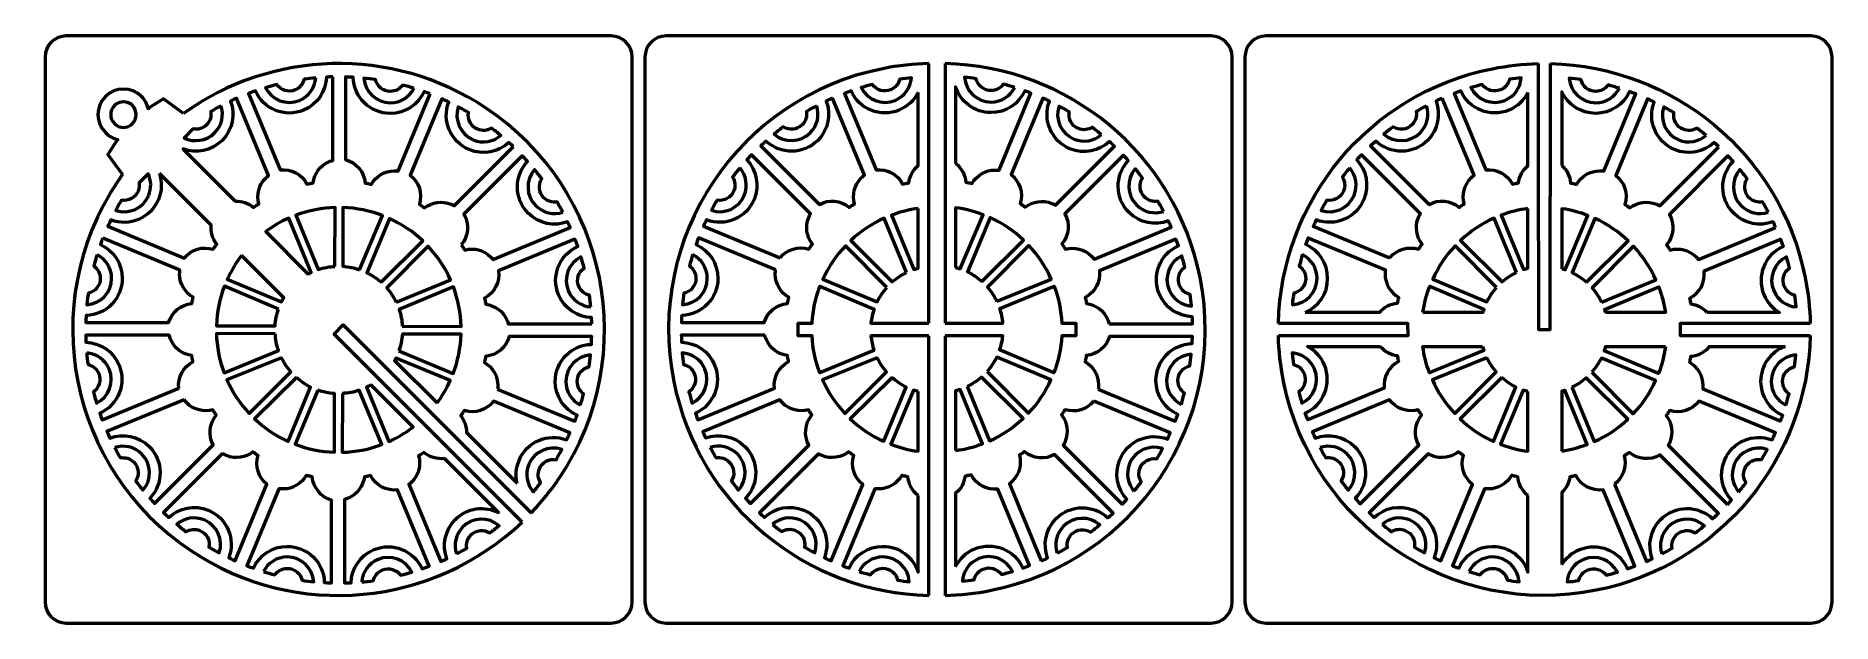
# Model space of a CAD drawing. Header units: centimetres. Extents: x -21.2 to 21, y -6.9 to 6.9.
import ezdxf

# ---------------------------------------------------------------- set-up
doc = ezdxf.new("R2010")
doc.units = ezdxf.units.CM
doc.header["$MEASUREMENT"] = 0
doc.layers.add('Layer 1', color=7, linetype='Continuous')

msp = doc.modelspace()

# ---------------------------------------------------------------- linework, layer by layer
at = {"layer": 'Layer 1', "color": 1, "lineweight": 53}
for points in [[(-21, -6.4), (-21, -6.4), (-21, 6.4), (-21, 6.4), (-21, 6.4), (-21, 6.67609), (-20.77609, 6.9), (-20.5, 6.9), (-20.5, 6.9), (-20.5, 6.9), (-7.7, 6.9), (-7.7, 6.9), (-7.7, 6.9), (-7.42391, 6.9), (-7.2, 6.67609), (-7.2, 6.4), (-7.2, 6.4), (-7.2, 6.4), (-7.2, -6.4), (-7.2, -6.4), (-7.2, -6.4), (-7.2, -6.67609), (-7.42391, -6.9), (-7.7, -6.9), (-7.7, -6.9), (-7.7, -6.9), (-20.5, -6.9), (-20.5, -6.9), (-20.5, -6.9), (-20.77609, -6.9), (-21, -6.67609), (-21, -6.4)], [(-6.9, -6.4), (-6.9, -6.4), (-6.9, 6.4), (-6.9, 6.4), (-6.9, 6.4), (-6.9, 6.67609), (-6.67609, 6.9), (-6.4, 6.9), (-6.4, 6.9), (-6.4, 6.9), (6.4, 6.9), (6.4, 6.9), (6.4, 6.9), (6.67609, 6.9), (6.9, 6.67609), (6.9, 6.4), (6.9, 6.4), (6.9, 6.4), (6.9, -6.4), (6.9, -6.4), (6.9, -6.4), (6.9, -6.67609), (6.67609, -6.9), (6.4, -6.9), (6.4, -6.9), (6.4, -6.9), (-6.4, -6.9), (-6.4, -6.9), (-6.4, -6.9), (-6.67609, -6.9), (-6.9, -6.67609), (-6.9, -6.4)], [(7.2, -6.4), (7.2, -6.4), (7.2, 6.4), (7.2, 6.4), (7.2, 6.4), (7.2, 6.67609), (7.42391, 6.9), (7.7, 6.9), (7.7, 6.9), (7.7, 6.9), (20.5, 6.9), (20.5, 6.9), (20.5, 6.9), (20.77609, 6.9), (21, 6.67609), (21, 6.4), (21, 6.4), (21, 6.4), (21, -6.4), (21, -6.4), (21, -6.4), (21, -6.67609), (20.77609, -6.9), (20.5, -6.9), (20.5, -6.9), (20.5, -6.9), (7.7, -6.9), (7.7, -6.9), (7.7, -6.9), (7.42391, -6.9), (7.2, -6.67609), (7.2, -6.4)]]:
    msp.add_open_spline(points, degree=3, knots=[0, 0, 0, 0, 0.11111111, 0.11111111, 0.11111111, 0.11111111, 0.22222222, 0.22222222, 0.22222222, 0.22222222, 0.33333333, 0.33333333, 0.33333333, 0.33333333, 0.44444444, 0.44444444, 0.44444444, 0.44444444, 0.55555556, 0.55555556, 0.55555556, 0.55555556, 0.66666667, 0.66666667, 0.66666667, 0.66666667, 0.77777778, 0.77777778, 0.77777778, 0.77777778, 1, 1, 1, 1], dxfattribs=at)
at = {"layer": 'Layer 1', "color": 3, "lineweight": 53}
for points, knots in [([(-9.57533, -4.31255), (-9.33171, -4.05638), (-9.10639, -3.77625), (-8.90332, -3.47233), (-8.90332, -3.47233), (-6.98593, -0.60276), (-7.75812, 3.27929), (-10.62768, 5.19667), (-10.62768, 5.19667), (-12.85484, 6.68481), (-15.69176, 6.55254), (-17.74675, 5.07719)], [0, 0, 0, 0, 0.25, 0.25, 0.25, 0.25, 0.5, 0.5, 0.5, 0.5, 1, 1, 1, 1]), ([(7.9883, 0.14291), (8.0514, 3.00799), (10.09121, 5.54767), (13.01819, 6.12989), (13.01819, 6.12989), (13.37717, 6.2013), (13.73505, 6.24017), (14.08889, 6.24887)], [0, 0, 0, 0, 0.33333333, 0.33333333, 0.33333333, 0.33333333, 1, 1, 1, 1]), ([(14.38611, 6.24908), (17.24887, 6.18341), (19.78558, 4.14434), (20.36741, 1.21929), (20.36741, 1.21929), (20.43919, 0.8584), (20.47804, 0.49862), (20.48657, 0.14293)], [0, 0, 0, 0, 0.33333333, 0.33333333, 0.33333333, 0.33333333, 1, 1, 1, 1]), ([(-19.17625, 3.64548), (-19.21711, 3.58853), (-19.25745, 3.53103), (-19.29668, 3.47231), (-19.29668, 3.47231), (-21.21407, 0.60273), (-20.44188, -3.27931), (-17.57232, -5.19669), (-17.57232, -5.19669), (-15.09298, -6.85332), (-11.85804, -6.50185), (-9.78731, -4.52484)], [0, 0, 0, 0, 0.25, 0.25, 0.25, 0.25, 0.5, 0.5, 0.5, 0.5, 1, 1, 1, 1]), ([(20.4867, -0.14293), (20.42363, -3.00802), (18.3838, -5.54772), (15.45681, -6.12993), (15.45681, -6.12993), (12.07193, -6.80322), (8.78089, -4.60422), (8.10759, -1.21933), (8.10759, -1.21933), (8.0358, -0.85843), (7.99684, -0.49861), (7.98843, -0.14291)], [0, 0, 0, 0, 0.25, 0.25, 0.25, 0.25, 0.5, 0.5, 0.5, 0.5, 1, 1, 1, 1])]:
    msp.add_open_spline(points, degree=3, knots=knots, dxfattribs=at)
at = {"layer": 'Layer 1', "lineweight": 53}
for points, knots in [([(-14.235, 5.93775), (-14.235, 5.93775), (-14.235, 3.97382), (-14.235, 3.97382), (-14.235, 3.97382), (-14.26273, 3.96662), (-14.2903, 3.95743), (-14.31753, 3.94615), (-14.31753, 3.94615), (-14.53295, 3.85693), (-14.67172, 3.66089), (-14.69796, 3.44484), (-14.69796, 3.44484), (-14.7264, 3.43985), (-14.75486, 3.43451), (-14.78328, 3.4288), (-14.78328, 3.4288), (-14.8033, 3.42479), (-14.82331, 3.42058), (-14.84331, 3.41621), (-14.84331, 3.41621), (-14.96427, 3.65184), (-15.21941, 3.78148), (-15.47454, 3.74959), (-15.47454, 3.74959), (-15.47454, 3.74959), (-16.21876, 5.54629), (-16.21876, 5.54629), (-16.21876, 5.54629), (-16.16445, 5.56705), (-16.11001, 5.58696), (-16.05548, 5.60603), (-16.05548, 5.60603), (-15.8639, 5.1753), (-15.36269, 4.97345), (-14.92456, 5.15494), (-14.92456, 5.15494), (-14.59809, 5.29017), (-14.39736, 5.60075), (-14.38626, 5.93235), (-14.38626, 5.93235), (-14.33579, 5.93479), (-14.28537, 5.9366), (-14.235, 5.93775)], [0, 0, 0, 0, 0.08333333, 0.08333333, 0.08333333, 0.08333333, 0.16666667, 0.16666667, 0.16666667, 0.16666667, 0.25, 0.25, 0.25, 0.25, 0.33333333, 0.33333333, 0.33333333, 0.33333333, 0.41666667, 0.41666667, 0.41666667, 0.41666667, 0.5, 0.5, 0.5, 0.5, 0.58333333, 0.58333333, 0.58333333, 0.58333333, 0.66666667, 0.66666667, 0.66666667, 0.66666667, 0.75, 0.75, 0.75, 0.75, 0.83333333, 0.83333333, 0.83333333, 0.83333333, 1, 1, 1, 1]), ([(-14.63674, 5.91475), (-14.65378, 5.68762), (-14.79511, 5.47818), (-15.01989, 5.38506), (-15.01989, 5.38506), (-15.32481, 5.25879), (-15.67248, 5.39237), (-15.81678, 5.68381), (-15.81678, 5.68381), (-15.7283, 5.71065), (-15.63958, 5.73513), (-15.5507, 5.75768), (-15.5507, 5.75768), (-15.45728, 5.62313), (-15.27977, 5.56691), (-15.12225, 5.63215), (-15.12225, 5.63215), (-15.01115, 5.67817), (-14.93577, 5.77396), (-14.91119, 5.88298), (-14.91119, 5.88298), (-14.8197, 5.89574), (-14.7282, 5.90639), (-14.63674, 5.91475)], [0, 0, 0, 0, 0.14285714, 0.14285714, 0.14285714, 0.14285714, 0.28571429, 0.28571429, 0.28571429, 0.28571429, 0.42857143, 0.42857143, 0.42857143, 0.42857143, 0.57142857, 0.57142857, 0.57142857, 0.57142857, 0.71428571, 0.71428571, 0.71428571, 0.71428571, 1, 1, 1, 1]), ([(-11.95172, 5.53917), (-11.95172, 5.53917), (-12.70358, 3.72399), (-12.70358, 3.72399), (-12.70358, 3.72399), (-12.73086, 3.72764), (-12.75868, 3.72955), (-12.78697, 3.72955), (-12.78697, 3.72955), (-13.02012, 3.72954), (-13.22335, 3.60153), (-13.33026, 3.41197), (-13.33026, 3.41197), (-13.35846, 3.41825), (-13.3868, 3.4242), (-13.41524, 3.4298), (-13.41524, 3.4298), (-13.43528, 3.43376), (-13.45536, 3.43753), (-13.47552, 3.44113), (-13.47552, 3.44113), (-13.49721, 3.7065), (-13.68514, 3.92483), (-13.935, 3.99178), (-13.935, 3.99178), (-13.935, 3.99178), (-13.935, 5.93556), (-13.935, 5.93556), (-13.935, 5.93556), (-13.87556, 5.93396), (-13.81637, 5.93148), (-13.7574, 5.92815), (-13.7574, 5.92815), (-13.74524, 5.45689), (-13.35943, 5.07861), (-12.88519, 5.07861), (-12.88519, 5.07861), (-12.53183, 5.07861), (-12.22751, 5.28875), (-12.09037, 5.59084), (-12.09037, 5.59084), (-12.04387, 5.57417), (-11.99766, 5.55694), (-11.95172, 5.53917)], [0, 0, 0, 0, 0.08333333, 0.08333333, 0.08333333, 0.08333333, 0.16666667, 0.16666667, 0.16666667, 0.16666667, 0.25, 0.25, 0.25, 0.25, 0.33333333, 0.33333333, 0.33333333, 0.33333333, 0.41666667, 0.41666667, 0.41666667, 0.41666667, 0.5, 0.5, 0.5, 0.5, 0.58333333, 0.58333333, 0.58333333, 0.58333333, 0.66666667, 0.66666667, 0.66666667, 0.66666667, 0.75, 0.75, 0.75, 0.75, 0.83333333, 0.83333333, 0.83333333, 0.83333333, 1, 1, 1, 1]), ([(-0.23179, 6.24961), (-0.58908, 6.24133), (-0.95049, 6.2024), (-1.31303, 6.13029), (-1.31303, 6.13029), (-4.69792, 5.45699), (-6.89692, 2.16595), (-6.22363, -1.21893), (-6.22363, -1.21893), (-5.64108, -4.14757), (-3.09886, -6.18801), (-0.23179, -6.24891)], [0, 0, 0, 0, 0.25, 0.25, 0.25, 0.25, 0.5, 0.5, 0.5, 0.5, 1, 1, 1, 1]), ([(-1.0213, 5.38594), (-1.3262, 5.25965), (-1.67387, 5.39323), (-1.81818, 5.68468), (-1.81818, 5.68468), (-1.72969, 5.71153), (-1.64097, 5.736), (-1.55209, 5.75855), (-1.55209, 5.75855), (-1.45867, 5.624), (-1.28116, 5.56778), (-1.12364, 5.63302), (-1.12364, 5.63302), (-1.01255, 5.67904), (-0.93717, 5.77483), (-0.91258, 5.88385), (-0.91258, 5.88385), (-0.82109, 5.8966), (-0.72959, 5.90726), (-0.63814, 5.91562), (-0.63814, 5.91562), (-0.65519, 5.6885), (-0.7965, 5.47906), (-1.0213, 5.38594)], [0, 0, 0, 0, 0.14285714, 0.14285714, 0.14285714, 0.14285714, 0.28571429, 0.28571429, 0.28571429, 0.28571429, 0.42857143, 0.42857143, 0.42857143, 0.42857143, 0.57142857, 0.57142857, 0.57142857, 0.57142857, 0.71428571, 0.71428571, 0.71428571, 0.71428571, 1, 1, 1, 1]), ([(0.15523, -6.24891), (0.51252, -6.24063), (0.87393, -6.2017), (1.23647, -6.12959), (1.23647, -6.12959), (4.62136, -5.45629), (6.82036, -2.16525), (6.14707, 1.21963), (6.14707, 1.21963), (5.56452, 4.14827), (3.0223, 6.18871), (0.15523, 6.24961)], [0, 0, 0, 0, 0.25, 0.25, 0.25, 0.25, 0.5, 0.5, 0.5, 0.5, 1, 1, 1, 1]), ([(1.7898, 5.6893), (1.68713, 5.48599), (1.47642, 5.34657), (1.23309, 5.34657), (1.23309, 5.34657), (0.90307, 5.34658), (0.63301, 5.60303), (0.6112, 5.92752), (0.6112, 5.92752), (0.70322, 5.91846), (0.79456, 5.90713), (0.8853, 5.89394), (0.8853, 5.89394), (0.92012, 5.73388), (1.0626, 5.61401), (1.2331, 5.61401), (1.2331, 5.61401), (1.35335, 5.61401), (1.45965, 5.67366), (1.52408, 5.76497), (1.52408, 5.76497), (1.61349, 5.74175), (1.7021, 5.71657), (1.7898, 5.6893)], [0, 0, 0, 0, 0.14285714, 0.14285714, 0.14285714, 0.14285714, 0.28571429, 0.28571429, 0.28571429, 0.28571429, 0.42857143, 0.42857143, 0.42857143, 0.42857143, 0.57142857, 0.57142857, 0.57142857, 0.57142857, 0.71428571, 0.71428571, 0.71428571, 0.71428571, 1, 1, 1, 1]), ([(13.30992, 5.38554), (13.00502, 5.25925), (12.65735, 5.39283), (12.51304, 5.68428), (12.51304, 5.68428), (12.60153, 5.71113), (12.69025, 5.7356), (12.77913, 5.75815), (12.77913, 5.75815), (12.87255, 5.6236), (13.05006, 5.56738), (13.20758, 5.63262), (13.20758, 5.63262), (13.31867, 5.67864), (13.39405, 5.77443), (13.41864, 5.88345), (13.41864, 5.88345), (13.51013, 5.8962), (13.60163, 5.90686), (13.69308, 5.91522), (13.69308, 5.91522), (13.67603, 5.6881), (13.53472, 5.47866), (13.30992, 5.38554)], [0, 0, 0, 0, 0.14285714, 0.14285714, 0.14285714, 0.14285714, 0.28571429, 0.28571429, 0.28571429, 0.28571429, 0.42857143, 0.42857143, 0.42857143, 0.42857143, 0.57142857, 0.57142857, 0.57142857, 0.57142857, 0.71428571, 0.71428571, 0.71428571, 0.71428571, 1, 1, 1, 1]), ([(14.08889, 6.24887), (14.09195, 4.51799), (14.09648, 1.9858), (14.1, 0), (14.1, 0), (14.1, 0), (14.375, 0), (14.375, 0), (14.375, 0), (14.375, 0), (14.38611, 6.24908), (14.38611, 6.24908)], [0, 0, 0, 0, 0.25, 0.25, 0.25, 0.25, 0.5, 0.5, 0.5, 0.5, 1, 1, 1, 1]), ([(-17.74675, 5.07719), (-17.74675, 5.07719), (-18.21494, 5.42309), (-18.21494, 5.42309), (-18.21494, 5.42309), (-18.21494, 5.42309), (-18.54446, 5.2138), (-18.54446, 5.2138), (-18.54446, 5.2138), (-18.54446, 5.2138), (-18.57244, 5.18583), (-18.57244, 5.18583), (-18.57244, 5.18583), (-18.59679, 5.29186), (-18.65022, 5.39258), (-18.73282, 5.47517), (-18.73282, 5.47517), (-18.96709, 5.70944), (-19.34706, 5.70943), (-19.58135, 5.47515), (-19.58135, 5.47515), (-19.81561, 5.24088), (-19.81561, 4.86091), (-19.58135, 4.62665), (-19.58135, 4.62665), (-19.49875, 4.54405), (-19.39804, 4.49061), (-19.292, 4.46626), (-19.292, 4.46626), (-19.292, 4.46626), (-19.31377, 4.44449), (-19.31377, 4.44449), (-19.31377, 4.44449), (-19.31377, 4.44449), (-19.52309, 4.11493), (-19.52309, 4.11493), (-19.52309, 4.11493), (-19.52309, 4.11493), (-19.17625, 3.64548), (-19.17625, 3.64548)], [0, 0, 0, 0, 0.09090909, 0.09090909, 0.09090909, 0.09090909, 0.18181818, 0.18181818, 0.18181818, 0.18181818, 0.27272727, 0.27272727, 0.27272727, 0.27272727, 0.36363636, 0.36363636, 0.36363636, 0.36363636, 0.45454545, 0.45454545, 0.45454545, 0.45454545, 0.54545455, 0.54545455, 0.54545455, 0.54545455, 0.63636364, 0.63636364, 0.63636364, 0.63636364, 0.72727273, 0.72727273, 0.72727273, 0.72727273, 0.81818182, 0.81818182, 0.81818182, 0.81818182, 1, 1, 1, 1]), ([(-12.32852, 5.67044), (-12.43119, 5.46714), (-12.64189, 5.32771), (-12.88522, 5.32771), (-12.88522, 5.32771), (-13.21525, 5.32772), (-13.48531, 5.58417), (-13.5071, 5.90866), (-13.5071, 5.90866), (-13.41508, 5.89962), (-13.32374, 5.88826), (-13.23302, 5.87509), (-13.23302, 5.87509), (-13.19819, 5.71503), (-13.0557, 5.59516), (-12.88522, 5.59516), (-12.88522, 5.59516), (-12.76496, 5.59515), (-12.65866, 5.65481), (-12.59424, 5.74612), (-12.59424, 5.74612), (-12.50482, 5.72289), (-12.41621, 5.69771), (-12.32852, 5.67044)], [0, 0, 0, 0, 0.14285714, 0.14285714, 0.14285714, 0.14285714, 0.28571429, 0.28571429, 0.28571429, 0.28571429, 0.42857143, 0.42857143, 0.42857143, 0.42857143, 0.57142857, 0.57142857, 0.57142857, 0.57142857, 0.71428571, 0.71428571, 0.71428571, 0.71428571, 1, 1, 1, 1]), ([(-0.47872, 5.57328), (-0.47872, 5.57328), (-0.47872, 3.85079), (-0.47872, 3.85079), (-0.47872, 3.85079), (-0.60224, 3.74828), (-0.68034, 3.60225), (-0.69935, 3.44571), (-0.69935, 3.44571), (-0.7278, 3.44072), (-0.75626, 3.43538), (-0.78469, 3.42967), (-0.78469, 3.42967), (-0.8047, 3.42565), (-0.82469, 3.42146), (-0.8447, 3.41707), (-0.8447, 3.41707), (-0.96454, 3.65052), (-1.21608, 3.77994), (-1.46882, 3.75132), (-1.46882, 3.75132), (-1.46882, 3.75132), (-2.2137, 5.54963), (-2.2137, 5.54963), (-2.2137, 5.54963), (-2.16153, 5.5695), (-2.10925, 5.58859), (-2.05687, 5.60691), (-2.05687, 5.60691), (-1.86531, 5.17616), (-1.36409, 4.97433), (-0.92596, 5.15581), (-0.92596, 5.15581), (-0.72335, 5.23973), (-0.5692, 5.39118), (-0.47872, 5.57328)], [0, 0, 0, 0, 0.1, 0.1, 0.1, 0.1, 0.2, 0.2, 0.2, 0.2, 0.3, 0.3, 0.3, 0.3, 0.4, 0.4, 0.4, 0.4, 0.5, 0.5, 0.5, 0.5, 0.6, 0.6, 0.6, 0.6, 0.7, 0.7, 0.7, 0.7, 0.8, 0.8, 0.8, 0.8, 1, 1, 1, 1]), ([(0.40216, 3.90216), (0.40216, 3.90216), (0.40216, 5.70337), (0.40216, 5.70337), (0.40216, 5.70337), (0.51482, 5.3519), (0.84421, 5.09747), (1.23312, 5.09747), (1.23312, 5.09747), (1.58649, 5.09747), (1.89079, 5.30761), (2.02794, 5.6097), (2.02794, 5.6097), (2.07634, 5.59235), (2.12442, 5.5744), (2.17221, 5.55585), (2.17221, 5.55585), (2.17221, 5.55585), (1.42088, 3.74199), (1.42088, 3.74199), (1.42088, 3.74199), (1.39165, 3.74621), (1.36176, 3.7484), (1.33136, 3.74841), (1.33136, 3.74841), (1.0982, 3.7484), (0.89497, 3.62039), (0.78805, 3.43083), (0.78805, 3.43083), (0.75986, 3.43711), (0.73152, 3.44306), (0.70307, 3.44866), (0.70307, 3.44866), (0.68305, 3.45261), (0.66295, 3.45641), (0.6428, 3.45999), (0.6428, 3.45999), (0.6281, 3.63981), (0.53706, 3.798), (0.40216, 3.90216)], [0, 0, 0, 0, 0.09090909, 0.09090909, 0.09090909, 0.09090909, 0.18181818, 0.18181818, 0.18181818, 0.18181818, 0.27272727, 0.27272727, 0.27272727, 0.27272727, 0.36363636, 0.36363636, 0.36363636, 0.36363636, 0.45454545, 0.45454545, 0.45454545, 0.45454545, 0.54545455, 0.54545455, 0.54545455, 0.54545455, 0.63636364, 0.63636364, 0.63636364, 0.63636364, 0.72727273, 0.72727273, 0.72727273, 0.72727273, 0.81818182, 0.81818182, 0.81818182, 0.81818182, 1, 1, 1, 1]), ([(13.8525, 5.57288), (13.8525, 5.57288), (13.8525, 3.85039), (13.8525, 3.85039), (13.8525, 3.85039), (13.72898, 3.74788), (13.65088, 3.60185), (13.63187, 3.44531), (13.63187, 3.44531), (13.60342, 3.44032), (13.57496, 3.43498), (13.54653, 3.42927), (13.54653, 3.42927), (13.52652, 3.42525), (13.50653, 3.42106), (13.48652, 3.41667), (13.48652, 3.41667), (13.36668, 3.65012), (13.11514, 3.77954), (12.8624, 3.75092), (12.8624, 3.75092), (12.8624, 3.75092), (12.11752, 5.54923), (12.11752, 5.54923), (12.11752, 5.54923), (12.16969, 5.5691), (12.22197, 5.58819), (12.27435, 5.60651), (12.27435, 5.60651), (12.46591, 5.17576), (12.96713, 4.97393), (13.40526, 5.15541), (13.40526, 5.15541), (13.60787, 5.23933), (13.76202, 5.39078), (13.8525, 5.57288)], [0, 0, 0, 0, 0.1, 0.1, 0.1, 0.1, 0.2, 0.2, 0.2, 0.2, 0.3, 0.3, 0.3, 0.3, 0.4, 0.4, 0.4, 0.4, 0.5, 0.5, 0.5, 0.5, 0.6, 0.6, 0.6, 0.6, 0.7, 0.7, 0.7, 0.7, 0.8, 0.8, 0.8, 0.8, 1, 1, 1, 1]), ([(14.6525, 3.85117), (14.6525, 3.85117), (14.6525, 5.58542), (14.6525, 5.58542), (14.6525, 5.58542), (14.79091, 5.28647), (15.09351, 5.07908), (15.44463, 5.07908), (15.44463, 5.07908), (15.798, 5.07908), (16.1023, 5.28921), (16.23945, 5.59131), (16.23945, 5.59131), (16.28824, 5.57382), (16.33672, 5.55572), (16.38489, 5.53701), (16.38489, 5.53701), (16.38489, 5.53701), (15.63367, 3.72341), (15.63367, 3.72341), (15.63367, 3.72341), (15.60403, 3.72775), (15.57372, 3.73001), (15.54287, 3.73002), (15.54287, 3.73002), (15.30971, 3.73001), (15.10648, 3.602), (14.99956, 3.41244), (14.99956, 3.41244), (14.97137, 3.41872), (14.94303, 3.42467), (14.91458, 3.43027), (14.91458, 3.43027), (14.89456, 3.43422), (14.87446, 3.43801), (14.8543, 3.4416), (14.8543, 3.4416), (14.84107, 3.60357), (14.76588, 3.74798), (14.6525, 3.85117)], [0, 0, 0, 0, 0.09090909, 0.09090909, 0.09090909, 0.09090909, 0.18181818, 0.18181818, 0.18181818, 0.18181818, 0.27272727, 0.27272727, 0.27272727, 0.27272727, 0.36363636, 0.36363636, 0.36363636, 0.36363636, 0.45454545, 0.45454545, 0.45454545, 0.45454545, 0.54545455, 0.54545455, 0.54545455, 0.54545455, 0.63636364, 0.63636364, 0.63636364, 0.63636364, 0.72727273, 0.72727273, 0.72727273, 0.72727273, 0.81818182, 0.81818182, 0.81818182, 0.81818182, 1, 1, 1, 1]), ([(16.00131, 5.67091), (15.89864, 5.4676), (15.68793, 5.32818), (15.4446, 5.32818), (15.4446, 5.32818), (15.11458, 5.32819), (14.84452, 5.58464), (14.82272, 5.90913), (14.82272, 5.90913), (14.91473, 5.90007), (15.00607, 5.88874), (15.09681, 5.87555), (15.09681, 5.87555), (15.13163, 5.71549), (15.27411, 5.59562), (15.44461, 5.59562), (15.44461, 5.59562), (15.56486, 5.59562), (15.67117, 5.65527), (15.73559, 5.74658), (15.73559, 5.74658), (15.825, 5.72336), (15.91361, 5.69818), (16.00131, 5.67091)], [0, 0, 0, 0, 0.14285714, 0.14285714, 0.14285714, 0.14285714, 0.28571429, 0.28571429, 0.28571429, 0.28571429, 0.42857143, 0.42857143, 0.42857143, 0.42857143, 0.57142857, 0.57142857, 0.57142857, 0.57142857, 0.71428571, 0.71428571, 0.71428571, 0.71428571, 1, 1, 1, 1]), ([(-19.36922, 5.26303), (-19.25208, 5.38017), (-19.06209, 5.38016), (-18.94495, 5.26303), (-18.94495, 5.26303), (-18.82781, 5.14589), (-18.82781, 4.9559), (-18.94495, 4.83876), (-18.94495, 4.83876), (-19.06209, 4.72163), (-19.25208, 4.72162), (-19.36922, 4.83876), (-19.36922, 4.83876), (-19.48635, 4.9559), (-19.48635, 5.1459), (-19.36922, 5.26303)], [0, 0, 0, 0, 0.2, 0.2, 0.2, 0.2, 0.4, 0.4, 0.4, 0.4, 0.6, 0.6, 0.6, 0.6, 1, 1, 1, 1]), ([(-16.52975, 3.01664), (-16.52975, 3.01664), (-17.74719, 4.23407), (-17.74719, 4.23407), (-17.74719, 4.23407), (-17.74719, 4.23407), (-17.75605, 4.24294), (-17.75605, 4.24294), (-17.75605, 4.24294), (-17.44679, 4.12942), (-17.08618, 4.19675), (-16.8379, 4.44503), (-16.8379, 4.44503), (-16.58803, 4.6949), (-16.52144, 5.05865), (-16.63807, 5.36925), (-16.63807, 5.36925), (-16.59121, 5.39138), (-16.54413, 5.41286), (-16.49684, 5.4337), (-16.49684, 5.4337), (-16.49684, 5.4337), (-15.74562, 3.62009), (-15.74562, 3.62009), (-15.74562, 3.62009), (-15.76965, 3.6022), (-15.79268, 3.58237), (-15.8145, 3.56056), (-15.8145, 3.56056), (-15.97936, 3.39569), (-16.03255, 3.16146), (-15.97412, 2.95182), (-15.97412, 2.95182), (-15.99849, 2.93633), (-16.02274, 2.9205), (-16.04681, 2.90434), (-16.04681, 2.90434), (-16.06376, 2.89298), (-16.08066, 2.88144), (-16.09745, 2.86973), (-16.09745, 2.86973), (-16.22133, 2.9749), (-16.37661, 3.02385), (-16.52975, 3.01664)], [0, 0, 0, 0, 0.08333333, 0.08333333, 0.08333333, 0.08333333, 0.16666667, 0.16666667, 0.16666667, 0.16666667, 0.25, 0.25, 0.25, 0.25, 0.33333333, 0.33333333, 0.33333333, 0.33333333, 0.41666667, 0.41666667, 0.41666667, 0.41666667, 0.5, 0.5, 0.5, 0.5, 0.58333333, 0.58333333, 0.58333333, 0.58333333, 0.66666667, 0.66666667, 0.66666667, 0.66666667, 0.75, 0.75, 0.75, 0.75, 0.83333333, 0.83333333, 0.83333333, 0.83333333, 1, 1, 1, 1]), ([(-16.86275, 5.25714), (-16.79159, 5.04078), (-16.842, 4.7932), (-17.01406, 4.62114), (-17.01406, 4.62114), (-17.20841, 4.4268), (-17.49912, 4.38767), (-17.73233, 4.50364), (-17.73233, 4.50364), (-17.73233, 4.50364), (-17.52298, 4.71257), (-17.52298, 4.71257), (-17.52298, 4.71257), (-17.41076, 4.69079), (-17.29008, 4.72334), (-17.20316, 4.81026), (-17.20316, 4.81026), (-17.11813, 4.89529), (-17.08514, 5.01264), (-17.10415, 5.12276), (-17.10415, 5.12276), (-17.02451, 5.16956), (-16.94405, 5.21441), (-16.86275, 5.25714)], [0, 0, 0, 0, 0.14285714, 0.14285714, 0.14285714, 0.14285714, 0.28571429, 0.28571429, 0.28571429, 0.28571429, 0.42857143, 0.42857143, 0.42857143, 0.42857143, 0.57142857, 0.57142857, 0.57142857, 0.57142857, 0.71428571, 0.71428571, 0.71428571, 0.71428571, 1, 1, 1, 1]), ([(-9.99333, 4.29758), (-9.99333, 4.29758), (-11.38302, 2.90789), (-11.38302, 2.90789), (-11.38302, 2.90789), (-11.40617, 2.92121), (-11.43045, 2.9332), (-11.45578, 2.9437), (-11.45578, 2.9437), (-11.67119, 3.03292), (-11.90794, 2.99242), (-12.07927, 2.85821), (-12.07927, 2.85821), (-12.10291, 2.8748), (-12.12681, 2.89114), (-12.15095, 2.90721), (-12.15095, 2.90721), (-12.16794, 2.91852), (-12.18506, 2.9297), (-12.20229, 2.94073), (-12.20229, 2.94073), (-12.12041, 3.19536), (-12.2117, 3.47029), (-12.41888, 3.62742), (-12.41888, 3.62742), (-12.41888, 3.62742), (-11.67532, 5.4225), (-11.67532, 5.4225), (-11.67532, 5.4225), (-11.61999, 5.39784), (-11.56521, 5.37245), (-11.51098, 5.34632), (-11.51098, 5.34632), (-11.6801, 4.90627), (-11.46841, 4.40915), (-11.03028, 4.22767), (-11.03028, 4.22767), (-10.70381, 4.09244), (-10.34225, 4.17011), (-10.09994, 4.39674), (-10.09994, 4.39674), (-10.06394, 4.36408), (-10.0284, 4.33103), (-9.99333, 4.29758)], [0, 0, 0, 0, 0.08333333, 0.08333333, 0.08333333, 0.08333333, 0.16666667, 0.16666667, 0.16666667, 0.16666667, 0.25, 0.25, 0.25, 0.25, 0.33333333, 0.33333333, 0.33333333, 0.33333333, 0.41666667, 0.41666667, 0.41666667, 0.41666667, 0.5, 0.5, 0.5, 0.5, 0.58333333, 0.58333333, 0.58333333, 0.58333333, 0.66666667, 0.66666667, 0.66666667, 0.66666667, 0.75, 0.75, 0.75, 0.75, 0.83333333, 0.83333333, 0.83333333, 0.83333333, 1, 1, 1, 1]), ([(-10.93497, 4.45781), (-11.23987, 4.58411), (-11.39124, 4.92439), (-11.28721, 5.23253), (-11.28721, 5.23253), (-11.20565, 5.18896), (-11.12562, 5.14352), (-11.04683, 5.09662), (-11.04683, 5.09662), (-11.0759, 4.93541), (-10.99014, 4.77014), (-10.83262, 4.70489), (-10.83262, 4.70489), (-10.72153, 4.65888), (-10.60049, 4.67331), (-10.50602, 4.73301), (-10.50602, 4.73301), (-10.43231, 4.67733), (-10.36007, 4.62017), (-10.28949, 4.56142), (-10.28949, 4.56142), (-10.46215, 4.41287), (-10.71017, 4.3647), (-10.93497, 4.45781)], [0, 0, 0, 0, 0.14285714, 0.14285714, 0.14285714, 0.14285714, 0.28571429, 0.28571429, 0.28571429, 0.28571429, 0.42857143, 0.42857143, 0.42857143, 0.42857143, 0.57142857, 0.57142857, 0.57142857, 0.57142857, 0.71428571, 0.71428571, 0.71428571, 0.71428571, 1, 1, 1, 1]), ([(-2.49191, 5.43734), (-2.49191, 5.43734), (-1.74128, 3.62519), (-1.74128, 3.62519), (-1.74128, 3.62519), (-1.76738, 3.60621), (-1.79235, 3.58497), (-1.8159, 3.56142), (-1.8159, 3.56142), (-1.98076, 3.39655), (-2.03395, 3.16233), (-1.97551, 2.95269), (-1.97551, 2.95269), (-1.99989, 2.93719), (-2.02413, 2.92136), (-2.04821, 2.90521), (-2.04821, 2.90521), (-2.06517, 2.89384), (-2.08204, 2.88231), (-2.09884, 2.8706), (-2.09884, 2.8706), (-2.29835, 3.03996), (-2.57929, 3.06362), (-2.80156, 2.94157), (-2.80156, 2.94157), (-2.80156, 2.94157), (-4.17829, 4.3183), (-4.17829, 4.3183), (-4.17829, 4.3183), (-4.13816, 4.35615), (-4.09765, 4.39334), (-4.05675, 4.42987), (-4.05675, 4.42987), (-3.71492, 4.10523), (-3.17463, 4.11056), (-2.83929, 4.44588), (-2.83929, 4.44588), (-2.58942, 4.69576), (-2.52282, 5.05953), (-2.63947, 5.37012), (-2.63947, 5.37012), (-2.59051, 5.39324), (-2.54133, 5.41565), (-2.49191, 5.43734)], [0, 0, 0, 0, 0.08333333, 0.08333333, 0.08333333, 0.08333333, 0.16666667, 0.16666667, 0.16666667, 0.16666667, 0.25, 0.25, 0.25, 0.25, 0.33333333, 0.33333333, 0.33333333, 0.33333333, 0.41666667, 0.41666667, 0.41666667, 0.41666667, 0.5, 0.5, 0.5, 0.5, 0.58333333, 0.58333333, 0.58333333, 0.58333333, 0.66666667, 0.66666667, 0.66666667, 0.66666667, 0.75, 0.75, 0.75, 0.75, 0.83333333, 0.83333333, 0.83333333, 0.83333333, 1, 1, 1, 1]), ([(-2.86415, 5.25801), (-2.79299, 5.04166), (-2.84339, 4.79408), (-3.01545, 4.62202), (-3.01545, 4.62202), (-3.24882, 4.38866), (-3.62112, 4.37903), (-3.86598, 4.59307), (-3.86598, 4.59307), (-3.79451, 4.65174), (-3.72191, 4.7083), (-3.64843, 4.76314), (-3.64843, 4.76314), (-3.51063, 4.67459), (-3.32511, 4.69058), (-3.20457, 4.81113), (-3.20457, 4.81113), (-3.11952, 4.89616), (-3.08654, 5.01351), (-3.10555, 5.12363), (-3.10555, 5.12363), (-3.0259, 5.17043), (-2.94544, 5.21529), (-2.86415, 5.25801)], [0, 0, 0, 0, 0.14285714, 0.14285714, 0.14285714, 0.14285714, 0.28571429, 0.28571429, 0.28571429, 0.28571429, 0.42857143, 0.42857143, 0.42857143, 0.42857143, 0.57142857, 0.57142857, 0.57142857, 0.57142857, 0.71428571, 0.71428571, 0.71428571, 0.71428571, 1, 1, 1, 1]), ([(2.66253, 2.96255), (2.44712, 3.05177), (2.21037, 3.01128), (2.03904, 2.87707), (2.03904, 2.87707), (2.0154, 2.89365), (1.99151, 2.90998), (1.96737, 2.92607), (1.96737, 2.92607), (1.95037, 2.93738), (1.93326, 2.94855), (1.91602, 2.9596), (1.91602, 2.9596), (1.99723, 3.21217), (1.90806, 3.48475), (1.70439, 3.64248), (1.70439, 3.64248), (1.70439, 3.64248), (2.44849, 5.4389), (2.44849, 5.4389), (2.44849, 5.4389), (2.50196, 5.41501), (2.5549, 5.39043), (2.60733, 5.36517), (2.60733, 5.36517), (2.43822, 4.92513), (2.6499, 4.428), (3.08803, 4.24652), (3.08803, 4.24652), (3.41451, 4.11129), (3.77606, 4.18897), (4.01837, 4.4156), (4.01837, 4.4156), (4.05741, 4.38017), (4.09591, 4.34429), (4.13387, 4.30795), (4.13387, 4.30795), (4.13387, 4.30795), (2.74623, 2.92031), (2.74623, 2.92031), (2.74623, 2.92031), (2.71981, 2.93623), (2.69189, 2.95039), (2.66253, 2.96255)], [0, 0, 0, 0, 0.08333333, 0.08333333, 0.08333333, 0.08333333, 0.16666667, 0.16666667, 0.16666667, 0.16666667, 0.25, 0.25, 0.25, 0.25, 0.33333333, 0.33333333, 0.33333333, 0.33333333, 0.41666667, 0.41666667, 0.41666667, 0.41666667, 0.5, 0.5, 0.5, 0.5, 0.58333333, 0.58333333, 0.58333333, 0.58333333, 0.66666667, 0.66666667, 0.66666667, 0.66666667, 0.75, 0.75, 0.75, 0.75, 0.83333333, 0.83333333, 0.83333333, 0.83333333, 1, 1, 1, 1]), ([(3.82883, 4.58027), (3.65617, 4.43172), (3.40814, 4.38355), (3.18334, 4.47667), (3.18334, 4.47667), (2.87845, 4.60297), (2.72707, 4.94325), (2.83111, 5.25138), (2.83111, 5.25138), (2.91266, 5.2078), (2.9927, 5.16238), (3.07149, 5.11547), (3.07149, 5.11547), (3.04241, 4.95427), (3.12817, 4.789), (3.28569, 4.72375), (3.28569, 4.72375), (3.39679, 4.67773), (3.51782, 4.69216), (3.6123, 4.75187), (3.6123, 4.75187), (3.68601, 4.6962), (3.75824, 4.63903), (3.82883, 4.58027)], [0, 0, 0, 0, 0.14285714, 0.14285714, 0.14285714, 0.14285714, 0.28571429, 0.28571429, 0.28571429, 0.28571429, 0.42857143, 0.42857143, 0.42857143, 0.42857143, 0.57142857, 0.57142857, 0.57142857, 0.57142857, 0.71428571, 0.71428571, 0.71428571, 0.71428571, 1, 1, 1, 1]), ([(11.83931, 5.43694), (11.83931, 5.43694), (12.58994, 3.62479), (12.58994, 3.62479), (12.58994, 3.62479), (12.56384, 3.60581), (12.53887, 3.58457), (12.51532, 3.56102), (12.51532, 3.56102), (12.35046, 3.39615), (12.29727, 3.16193), (12.35571, 2.95229), (12.35571, 2.95229), (12.33133, 2.93679), (12.30709, 2.92096), (12.28301, 2.90481), (12.28301, 2.90481), (12.26605, 2.89344), (12.24918, 2.88191), (12.23238, 2.8702), (12.23238, 2.8702), (12.03287, 3.03956), (11.75193, 3.06322), (11.52966, 2.94117), (11.52966, 2.94117), (11.52966, 2.94117), (10.15293, 4.3179), (10.15293, 4.3179), (10.15293, 4.3179), (10.19306, 4.35575), (10.23357, 4.39294), (10.27447, 4.42947), (10.27447, 4.42947), (10.6163, 4.10483), (11.15659, 4.11016), (11.49193, 4.44548), (11.49193, 4.44548), (11.7418, 4.69536), (11.8084, 5.05913), (11.69175, 5.36972), (11.69175, 5.36972), (11.74071, 5.39284), (11.78989, 5.41525), (11.83931, 5.43694)], [0, 0, 0, 0, 0.08333333, 0.08333333, 0.08333333, 0.08333333, 0.16666667, 0.16666667, 0.16666667, 0.16666667, 0.25, 0.25, 0.25, 0.25, 0.33333333, 0.33333333, 0.33333333, 0.33333333, 0.41666667, 0.41666667, 0.41666667, 0.41666667, 0.5, 0.5, 0.5, 0.5, 0.58333333, 0.58333333, 0.58333333, 0.58333333, 0.66666667, 0.66666667, 0.66666667, 0.66666667, 0.75, 0.75, 0.75, 0.75, 0.83333333, 0.83333333, 0.83333333, 0.83333333, 1, 1, 1, 1]), ([(11.46707, 5.25761), (11.53823, 5.04126), (11.48783, 4.79368), (11.31577, 4.62162), (11.31577, 4.62162), (11.0824, 4.38826), (10.7101, 4.37863), (10.46524, 4.59267), (10.46524, 4.59267), (10.53671, 4.65134), (10.60931, 4.7079), (10.68279, 4.76274), (10.68279, 4.76274), (10.82059, 4.67419), (11.00611, 4.69018), (11.12665, 4.81073), (11.12665, 4.81073), (11.2117, 4.89576), (11.24468, 5.01311), (11.22567, 5.12323), (11.22567, 5.12323), (11.30532, 5.17003), (11.38578, 5.21489), (11.46707, 5.25761)], [0, 0, 0, 0, 0.14285714, 0.14285714, 0.14285714, 0.14285714, 0.28571429, 0.28571429, 0.28571429, 0.28571429, 0.42857143, 0.42857143, 0.42857143, 0.42857143, 0.57142857, 0.57142857, 0.57142857, 0.57142857, 0.71428571, 0.71428571, 0.71428571, 0.71428571, 1, 1, 1, 1]), ([(18.34067, 4.29407), (18.34067, 4.29407), (16.95196, 2.90536), (16.95196, 2.90536), (16.95196, 2.90536), (16.92726, 2.91988), (16.90127, 2.93288), (16.87404, 2.94415), (16.87404, 2.94415), (16.65863, 3.03339), (16.42188, 2.99289), (16.25056, 2.85868), (16.25056, 2.85868), (16.22692, 2.87526), (16.20302, 2.89161), (16.17888, 2.90767), (16.17888, 2.90767), (16.16189, 2.91899), (16.14477, 2.93016), (16.12753, 2.94121), (16.12753, 2.94121), (16.20862, 3.19336), (16.11987, 3.46544), (15.91692, 3.6233), (15.91692, 3.6233), (15.91692, 3.6233), (16.66114, 5.42), (16.66114, 5.42), (16.66114, 5.42), (16.71422, 5.39627), (16.76679, 5.37186), (16.81884, 5.34678), (16.81884, 5.34678), (16.64973, 4.90674), (16.86141, 4.40961), (17.29955, 4.22813), (17.29955, 4.22813), (17.62602, 4.0929), (17.98757, 4.17058), (18.22989, 4.39721), (18.22989, 4.39721), (18.26731, 4.36325), (18.30424, 4.32887), (18.34067, 4.29407)], [0, 0, 0, 0, 0.08333333, 0.08333333, 0.08333333, 0.08333333, 0.16666667, 0.16666667, 0.16666667, 0.16666667, 0.25, 0.25, 0.25, 0.25, 0.33333333, 0.33333333, 0.33333333, 0.33333333, 0.41666667, 0.41666667, 0.41666667, 0.41666667, 0.5, 0.5, 0.5, 0.5, 0.58333333, 0.58333333, 0.58333333, 0.58333333, 0.66666667, 0.66666667, 0.66666667, 0.66666667, 0.75, 0.75, 0.75, 0.75, 0.83333333, 0.83333333, 0.83333333, 0.83333333, 1, 1, 1, 1]), ([(18.04034, 4.56188), (17.86768, 4.41333), (17.61965, 4.36516), (17.39486, 4.45826), (17.39486, 4.45826), (17.08996, 4.58458), (16.93858, 4.92488), (17.04262, 5.23299), (17.04262, 5.23299), (17.12417, 5.18941), (17.20421, 5.14399), (17.283, 5.09708), (17.283, 5.09708), (17.25392, 4.93588), (17.33968, 4.77061), (17.4972, 4.70536), (17.4972, 4.70536), (17.6083, 4.65934), (17.72933, 4.67377), (17.82381, 4.73348), (17.82381, 4.73348), (17.89752, 4.67781), (17.96975, 4.62064), (18.04034, 4.56188)], [0, 0, 0, 0, 0.14285714, 0.14285714, 0.14285714, 0.14285714, 0.28571429, 0.28571429, 0.28571429, 0.28571429, 0.42857143, 0.42857143, 0.42857143, 0.42857143, 0.57142857, 0.57142857, 0.57142857, 0.57142857, 0.71428571, 0.71428571, 0.71428571, 0.71428571, 1, 1, 1, 1]), ([(-11.21749, 1.99119), (-11.04386, 2.19573), (-11.0234, 2.48586), (-11.15605, 2.71059), (-11.15605, 2.71059), (-11.15605, 2.71059), (-9.78254, 4.0841), (-9.78254, 4.0841), (-9.78254, 4.0841), (-9.74028, 4.03958), (-9.69884, 3.99458), (-9.65822, 3.94911), (-9.65822, 3.94911), (-9.98287, 3.60727), (-9.97752, 3.06698), (-9.6422, 2.73164), (-9.6422, 2.73164), (-9.39233, 2.48177), (-9.02857, 2.41518), (-8.71798, 2.53182), (-8.71798, 2.53182), (-8.69737, 2.48818), (-8.67733, 2.44434), (-8.65784, 2.40033), (-8.65784, 2.40033), (-8.65784, 2.40033), (-10.47379, 1.64814), (-10.47379, 1.64814), (-10.47379, 1.64814), (-10.48989, 1.66902), (-10.50753, 1.6891), (-10.52666, 1.70825), (-10.52666, 1.70825), (-10.69154, 1.87311), (-10.92576, 1.9263), (-11.13541, 1.86786), (-11.13541, 1.86786), (-11.1509, 1.89224), (-11.16673, 1.91648), (-11.18289, 1.94056), (-11.18289, 1.94056), (-11.19425, 1.95751), (-11.20578, 1.9744), (-11.21749, 1.99119)], [0, 0, 0, 0, 0.08333333, 0.08333333, 0.08333333, 0.08333333, 0.16666667, 0.16666667, 0.16666667, 0.16666667, 0.25, 0.25, 0.25, 0.25, 0.33333333, 0.33333333, 0.33333333, 0.33333333, 0.41666667, 0.41666667, 0.41666667, 0.41666667, 0.5, 0.5, 0.5, 0.5, 0.58333333, 0.58333333, 0.58333333, 0.58333333, 0.66666667, 0.66666667, 0.66666667, 0.66666667, 0.75, 0.75, 0.75, 0.75, 0.83333333, 0.83333333, 0.83333333, 0.83333333, 1, 1, 1, 1]), ([(-3.72444, 1.68287), (-3.72444, 1.68287), (-5.52334, 2.428), (-5.52334, 2.428), (-5.52334, 2.428), (-5.50083, 2.47816), (-5.47769, 2.52787), (-5.45396, 2.57711), (-5.45396, 2.57711), (-5.01392, 2.408), (-4.51679, 2.61968), (-4.33531, 3.05783), (-4.33531, 3.05783), (-4.20008, 3.38429), (-4.27776, 3.74584), (-4.50439, 3.98816), (-4.50439, 3.98816), (-4.46756, 4.02874), (-4.43024, 4.06874), (-4.39242, 4.10816), (-4.39242, 4.10816), (-4.39242, 4.10816), (-3.00575, 2.72149), (-3.00575, 2.72149), (-3.00575, 2.72149), (-3.02304, 2.69347), (-3.03833, 2.66371), (-3.05134, 2.63231), (-3.05134, 2.63231), (-3.14056, 2.4169), (-3.10007, 2.18015), (-2.96586, 2.00883), (-2.96586, 2.00883), (-2.98244, 1.98519), (-2.99878, 1.96129), (-3.01486, 1.93715), (-3.01486, 1.93715), (-3.02617, 1.92016), (-3.03734, 1.90304), (-3.04839, 1.8858), (-3.04839, 1.8858), (-3.29735, 1.96585), (-3.56575, 1.88038), (-3.72444, 1.68287)], [0, 0, 0, 0, 0.08333333, 0.08333333, 0.08333333, 0.08333333, 0.16666667, 0.16666667, 0.16666667, 0.16666667, 0.25, 0.25, 0.25, 0.25, 0.33333333, 0.33333333, 0.33333333, 0.33333333, 0.41666667, 0.41666667, 0.41666667, 0.41666667, 0.5, 0.5, 0.5, 0.5, 0.58333333, 0.58333333, 0.58333333, 0.58333333, 0.66666667, 0.66666667, 0.66666667, 0.66666667, 0.75, 0.75, 0.75, 0.75, 0.83333333, 0.83333333, 0.83333333, 0.83333333, 1, 1, 1, 1]), ([(3.59164, 1.72711), (3.42677, 1.89197), (3.19256, 1.94516), (2.98291, 1.88672), (2.98291, 1.88672), (2.96741, 1.9111), (2.95158, 1.93534), (2.93543, 1.95942), (2.93543, 1.95942), (2.92406, 1.97638), (2.91253, 1.99325), (2.90082, 2.01005), (2.90082, 2.01005), (3.07162, 2.21126), (3.0942, 2.49527), (2.96861, 2.71842), (2.96861, 2.71842), (2.96861, 2.71842), (4.34423, 4.09404), (4.34423, 4.09404), (4.34423, 4.09404), (4.38356, 4.05243), (4.42218, 4.0104), (4.46009, 3.96796), (4.46009, 3.96796), (4.13545, 3.62613), (4.14078, 3.08584), (4.47611, 2.7505), (4.47611, 2.7505), (4.72598, 2.50063), (5.08974, 2.43405), (5.40034, 2.55068), (5.40034, 2.55068), (5.42333, 2.50199), (5.44563, 2.45308), (5.46721, 2.40393), (5.46721, 2.40393), (5.46721, 2.40393), (3.65487, 1.65323), (3.65487, 1.65323), (3.65487, 1.65323), (3.63603, 1.67906), (3.61496, 1.70378), (3.59164, 1.72711)], [0, 0, 0, 0, 0.08333333, 0.08333333, 0.08333333, 0.08333333, 0.16666667, 0.16666667, 0.16666667, 0.16666667, 0.25, 0.25, 0.25, 0.25, 0.33333333, 0.33333333, 0.33333333, 0.33333333, 0.41666667, 0.41666667, 0.41666667, 0.41666667, 0.5, 0.5, 0.5, 0.5, 0.58333333, 0.58333333, 0.58333333, 0.58333333, 0.66666667, 0.66666667, 0.66666667, 0.66666667, 0.75, 0.75, 0.75, 0.75, 0.83333333, 0.83333333, 0.83333333, 0.83333333, 1, 1, 1, 1]), ([(10.60678, 1.68247), (10.60678, 1.68247), (8.80788, 2.4276), (8.80788, 2.4276), (8.80788, 2.4276), (8.83039, 2.47776), (8.85353, 2.52747), (8.87726, 2.57671), (8.87726, 2.57671), (9.3173, 2.4076), (9.81443, 2.61928), (9.99591, 3.05743), (9.99591, 3.05743), (10.13114, 3.38389), (10.05346, 3.74544), (9.82683, 3.98776), (9.82683, 3.98776), (9.86366, 4.02834), (9.90098, 4.06834), (9.9388, 4.10776), (9.9388, 4.10776), (9.9388, 4.10776), (11.32547, 2.72109), (11.32547, 2.72109), (11.32547, 2.72109), (11.30818, 2.69307), (11.29289, 2.66331), (11.27988, 2.63191), (11.27988, 2.63191), (11.19066, 2.4165), (11.23115, 2.17975), (11.36536, 2.00843), (11.36536, 2.00843), (11.34878, 1.98479), (11.33244, 1.96089), (11.31636, 1.93675), (11.31636, 1.93675), (11.30505, 1.91976), (11.29388, 1.90264), (11.28283, 1.8854), (11.28283, 1.8854), (11.03387, 1.96545), (10.76547, 1.87998), (10.60678, 1.68247)], [0, 0, 0, 0, 0.08333333, 0.08333333, 0.08333333, 0.08333333, 0.16666667, 0.16666667, 0.16666667, 0.16666667, 0.25, 0.25, 0.25, 0.25, 0.33333333, 0.33333333, 0.33333333, 0.33333333, 0.41666667, 0.41666667, 0.41666667, 0.41666667, 0.5, 0.5, 0.5, 0.5, 0.58333333, 0.58333333, 0.58333333, 0.58333333, 0.66666667, 0.66666667, 0.66666667, 0.66666667, 0.75, 0.75, 0.75, 0.75, 0.83333333, 0.83333333, 0.83333333, 0.83333333, 1, 1, 1, 1]), ([(19.67335, 2.39771), (19.67335, 2.39771), (17.85818, 1.64583), (17.85818, 1.64583), (17.85818, 1.64583), (17.84148, 1.6677), (17.82315, 1.68872), (17.80315, 1.70872), (17.80315, 1.70872), (17.63828, 1.87358), (17.40406, 1.92677), (17.19442, 1.86833), (17.19442, 1.86833), (17.17892, 1.89271), (17.16309, 1.91695), (17.14694, 1.94103), (17.14694, 1.94103), (17.13557, 1.95799), (17.12404, 1.97486), (17.11233, 1.99166), (17.11233, 1.99166), (17.28464, 2.19464), (17.30613, 2.48191), (17.1768, 2.70593), (17.1768, 2.70593), (17.1768, 2.70593), (18.55126, 4.08039), (18.55126, 4.08039), (18.55126, 4.08039), (18.59215, 4.03723), (18.63225, 3.99362), (18.6716, 3.94957), (18.6716, 3.94957), (18.34696, 3.60774), (18.35229, 3.06745), (18.68763, 2.73211), (18.68763, 2.73211), (18.93749, 2.48224), (19.30127, 2.41565), (19.61185, 2.53229), (19.61185, 2.53229), (19.63294, 2.48762), (19.65344, 2.44276), (19.67335, 2.39771)], [0, 0, 0, 0, 0.08333333, 0.08333333, 0.08333333, 0.08333333, 0.16666667, 0.16666667, 0.16666667, 0.16666667, 0.25, 0.25, 0.25, 0.25, 0.33333333, 0.33333333, 0.33333333, 0.33333333, 0.41666667, 0.41666667, 0.41666667, 0.41666667, 0.5, 0.5, 0.5, 0.5, 0.58333333, 0.58333333, 0.58333333, 0.58333333, 0.66666667, 0.66666667, 0.66666667, 0.66666667, 0.75, 0.75, 0.75, 0.75, 0.83333333, 0.83333333, 0.83333333, 0.83333333, 1, 1, 1, 1]), ([(-18.31287, 3.66839), (-18.31287, 3.66839), (-17.09489, 2.4504), (-17.09489, 2.4504), (-17.09489, 2.4504), (-17.10974, 2.29058), (-17.06171, 2.13209), (-16.96446, 2.00796), (-16.96446, 2.00796), (-16.98105, 1.98432), (-16.9974, 1.96042), (-17.01346, 1.93627), (-17.01346, 1.93627), (-17.02477, 1.91928), (-17.03594, 1.90218), (-17.04699, 1.88493), (-17.04699, 1.88493), (-17.2968, 1.96527), (-17.56618, 1.87891), (-17.72466, 1.67996), (-17.72466, 1.67996), (-17.72466, 1.67996), (-19.52296, 2.42485), (-19.52296, 2.42485), (-19.52296, 2.42485), (-19.50012, 2.47579), (-19.47666, 2.52626), (-19.45257, 2.57625), (-19.45257, 2.57625), (-19.01253, 2.40712), (-18.5154, 2.61882), (-18.33392, 3.05695), (-18.33392, 3.05695), (-18.25, 3.25955), (-18.24809, 3.47565), (-18.31287, 3.66839)], [0, 0, 0, 0, 0.1, 0.1, 0.1, 0.1, 0.2, 0.2, 0.2, 0.2, 0.3, 0.3, 0.3, 0.3, 0.4, 0.4, 0.4, 0.4, 0.5, 0.5, 0.5, 0.5, 0.6, 0.6, 0.6, 0.6, 0.7, 0.7, 0.7, 0.7, 0.8, 0.8, 0.8, 0.8, 1, 1, 1, 1]), ([(-18.56406, 3.15226), (-18.69036, 2.84736), (-19.03066, 2.69598), (-19.33878, 2.80002), (-19.33878, 2.80002), (-19.2952, 2.88158), (-19.24977, 2.96161), (-19.20286, 3.04041), (-19.20286, 3.04041), (-19.04166, 3.01132), (-18.87639, 3.09709), (-18.81114, 3.2546), (-18.81114, 3.2546), (-18.78467, 3.31852), (-18.77822, 3.38573), (-18.78887, 3.44927), (-18.78887, 3.44927), (-18.78887, 3.44927), (-18.57777, 3.65992), (-18.57777, 3.65992), (-18.57777, 3.65992), (-18.50408, 3.5059), (-18.49357, 3.32244), (-18.56406, 3.15226)], [0, 0, 0, 0, 0.14285714, 0.14285714, 0.14285714, 0.14285714, 0.28571429, 0.28571429, 0.28571429, 0.28571429, 0.42857143, 0.42857143, 0.42857143, 0.42857143, 0.57142857, 0.57142857, 0.57142857, 0.57142857, 0.71428571, 0.71428571, 0.71428571, 0.71428571, 1, 1, 1, 1]), ([(-8.83008, 2.7565), (-9.04644, 2.68533), (-9.29402, 2.73574), (-9.46608, 2.9078), (-9.46608, 2.9078), (-9.69943, 3.14117), (-9.70906, 3.51347), (-9.49502, 3.75833), (-9.49502, 3.75833), (-9.43637, 3.68687), (-9.37979, 3.61427), (-9.32496, 3.54078), (-9.32496, 3.54078), (-9.41352, 3.40298), (-9.39753, 3.21747), (-9.27697, 3.09691), (-9.27697, 3.09691), (-9.19194, 3.01188), (-9.07459, 2.97889), (-8.96447, 2.9979), (-8.96447, 2.9979), (-8.91766, 2.91825), (-8.87281, 2.83779), (-8.83008, 2.7565)], [0, 0, 0, 0, 0.14285714, 0.14285714, 0.14285714, 0.14285714, 0.28571429, 0.28571429, 0.28571429, 0.28571429, 0.42857143, 0.42857143, 0.42857143, 0.42857143, 0.57142857, 0.57142857, 0.57142857, 0.57142857, 0.71428571, 0.71428571, 0.71428571, 0.71428571, 1, 1, 1, 1]), ([(-4.66906, 3.79861), (-4.52051, 3.62595), (-4.47234, 3.37792), (-4.56546, 3.15313), (-4.56546, 3.15313), (-4.69176, 2.84823), (-5.03204, 2.69685), (-5.34017, 2.80089), (-5.34017, 2.80089), (-5.29659, 2.88244), (-5.25117, 2.96248), (-5.20426, 3.04127), (-5.20426, 3.04127), (-5.04306, 3.01219), (-4.87779, 3.09795), (-4.81254, 3.25547), (-4.81254, 3.25547), (-4.76652, 3.36657), (-4.78095, 3.4876), (-4.84066, 3.58208), (-4.84066, 3.58208), (-4.78499, 3.65579), (-4.72782, 3.72802), (-4.66906, 3.79861)], [0, 0, 0, 0, 0.14285714, 0.14285714, 0.14285714, 0.14285714, 0.28571429, 0.28571429, 0.28571429, 0.28571429, 0.42857143, 0.42857143, 0.42857143, 0.42857143, 0.57142857, 0.57142857, 0.57142857, 0.57142857, 0.71428571, 0.71428571, 0.71428571, 0.71428571, 1, 1, 1, 1]), ([(5.28823, 2.77536), (5.07187, 2.7042), (4.82429, 2.7546), (4.65224, 2.92666), (4.65224, 2.92666), (4.41888, 3.16003), (4.40925, 3.53233), (4.62328, 3.77719), (4.62328, 3.77719), (4.68195, 3.70572), (4.7385, 3.63312), (4.79335, 3.55964), (4.79335, 3.55964), (4.70481, 3.42184), (4.7208, 3.23632), (4.84135, 3.11577), (4.84135, 3.11577), (4.92638, 3.03073), (5.04372, 2.99775), (5.15385, 3.01676), (5.15385, 3.01676), (5.20065, 2.93711), (5.24551, 2.85665), (5.28823, 2.77536)], [0, 0, 0, 0, 0.14285714, 0.14285714, 0.14285714, 0.14285714, 0.28571429, 0.28571429, 0.28571429, 0.28571429, 0.42857143, 0.42857143, 0.42857143, 0.42857143, 0.57142857, 0.57142857, 0.57142857, 0.57142857, 0.71428571, 0.71428571, 0.71428571, 0.71428571, 1, 1, 1, 1]), ([(9.66216, 3.79821), (9.81071, 3.62555), (9.85888, 3.37752), (9.76576, 3.15273), (9.76576, 3.15273), (9.63946, 2.84783), (9.29918, 2.69645), (8.99105, 2.80049), (8.99105, 2.80049), (9.03463, 2.88204), (9.08005, 2.96208), (9.12696, 3.04087), (9.12696, 3.04087), (9.28816, 3.01179), (9.45343, 3.09755), (9.51868, 3.25507), (9.51868, 3.25507), (9.5647, 3.36617), (9.55027, 3.4872), (9.49056, 3.58168), (9.49056, 3.58168), (9.54623, 3.65539), (9.6034, 3.72762), (9.66216, 3.79821)], [0, 0, 0, 0, 0.14285714, 0.14285714, 0.14285714, 0.14285714, 0.28571429, 0.28571429, 0.28571429, 0.28571429, 0.42857143, 0.42857143, 0.42857143, 0.42857143, 0.57142857, 0.57142857, 0.57142857, 0.57142857, 0.71428571, 0.71428571, 0.71428571, 0.71428571, 1, 1, 1, 1]), ([(19.49974, 2.75697), (19.28339, 2.68581), (19.03581, 2.73621), (18.86375, 2.90827), (18.86375, 2.90827), (18.63039, 3.14164), (18.62076, 3.51394), (18.8348, 3.7588), (18.8348, 3.7588), (18.89348, 3.68734), (18.95003, 3.61472), (19.00487, 3.54125), (19.00487, 3.54125), (18.91632, 3.40345), (18.93231, 3.21793), (19.05286, 3.09738), (19.05286, 3.09738), (19.13789, 3.01234), (19.25524, 2.97936), (19.36536, 2.99837), (19.36536, 2.99837), (19.41216, 2.91872), (19.45702, 2.83826), (19.49974, 2.75697)], [0, 0, 0, 0, 0.14285714, 0.14285714, 0.14285714, 0.14285714, 0.28571429, 0.28571429, 0.28571429, 0.28571429, 0.42857143, 0.42857143, 0.42857143, 0.42857143, 0.57142857, 0.57142857, 0.57142857, 0.57142857, 0.71428571, 0.71428571, 0.71428571, 0.71428571, 1, 1, 1, 1]), ([(-14.81638, 1.30327), (-14.81638, 1.30327), (-15.81296, 2.29985), (-15.81296, 2.29985), (-15.81296, 2.29985), (-15.6417, 2.42781), (-15.45942, 2.53423), (-15.26984, 2.6191), (-15.26984, 2.6191), (-15.26984, 2.6191), (-14.74694, 1.33865), (-14.74694, 1.33865), (-14.74694, 1.33865), (-14.77032, 1.3275), (-14.79347, 1.3157), (-14.81638, 1.30327)], [0, 0, 0, 0, 0.2, 0.2, 0.2, 0.2, 0.4, 0.4, 0.4, 0.4, 0.6, 0.6, 0.6, 0.6, 1, 1, 1, 1]), ([(-14.18542, 1.48432), (-14.31702, 1.47741), (-14.44949, 1.45298), (-14.57962, 1.40961), (-14.57962, 1.40961), (-14.57962, 1.40961), (-15.10766, 2.68441), (-15.10766, 2.68441), (-15.10766, 2.68441), (-14.80219, 2.79924), (-14.48869, 2.85865), (-14.1785, 2.86741), (-14.1785, 2.86741), (-14.1785, 2.86741), (-14.18542, 1.48432), (-14.18542, 1.48432)], [0, 0, 0, 0, 0.2, 0.2, 0.2, 0.2, 0.4, 0.4, 0.4, 0.4, 0.6, 0.6, 0.6, 0.6, 1, 1, 1, 1]), ([(-13.607, 1.40454), (-13.73123, 1.44853), (-13.86296, 1.47665), (-13.99979, 1.48638), (-13.99979, 1.48638), (-13.99979, 1.48638), (-13.99978, 2.86621), (-13.99978, 2.86621), (-13.99978, 2.86621), (-13.67361, 2.85539), (-13.36126, 2.79031), (-13.07134, 2.67969), (-13.07134, 2.67969), (-13.07134, 2.67969), (-13.607, 1.40454), (-13.607, 1.40454)], [0, 0, 0, 0, 0.2, 0.2, 0.2, 0.2, 0.4, 0.4, 0.4, 0.4, 0.6, 0.6, 0.6, 0.6, 1, 1, 1, 1]), ([(-13.10314, 1.10949), (-13.20108, 1.19766), (-13.31203, 1.27405), (-13.4347, 1.33541), (-13.4347, 1.33541), (-13.4347, 1.33541), (-12.90667, 2.6102), (-12.90667, 2.6102), (-12.90667, 2.6102), (-12.60948, 2.4754), (-12.3458, 2.29573), (-12.12028, 2.0826), (-12.12028, 2.0826), (-12.12028, 2.0826), (-13.10314, 1.10949), (-13.10314, 1.10949)], [0, 0, 0, 0, 0.2, 0.2, 0.2, 0.2, 0.4, 0.4, 0.4, 0.4, 0.6, 0.6, 0.6, 0.6, 1, 1, 1, 1]), ([(-0.75172, 1.33754), (-0.87067, 1.2808), (-0.98371, 1.20754), (-1.08735, 1.11767), (-1.08735, 1.11767), (-1.08735, 1.11767), (-2.06302, 2.09335), (-2.06302, 2.09335), (-2.06302, 2.09335), (-1.82474, 2.31633), (-1.55785, 2.49119), (-1.27462, 2.61799), (-1.27462, 2.61799), (-1.27462, 2.61799), (-0.75172, 1.33754), (-0.75172, 1.33754)], [0, 0, 0, 0, 0.2, 0.2, 0.2, 0.2, 0.4, 0.4, 0.4, 0.4, 0.6, 0.6, 0.6, 0.6, 1, 1, 1, 1]), ([(-0.47872, 2.84409), (-0.47872, 2.84409), (-0.47872, 1.44059), (-0.47872, 1.44059), (-0.47872, 1.44059), (-0.51294, 1.43183), (-0.54705, 1.4218), (-0.58101, 1.41049), (-0.58101, 1.41049), (-0.58101, 1.41049), (-1.10905, 2.68528), (-1.10905, 2.68528), (-1.10905, 2.68528), (-0.90146, 2.76331), (-0.69017, 2.81575), (-0.47872, 2.84409)], [0, 0, 0, 0, 0.2, 0.2, 0.2, 0.2, 0.4, 0.4, 0.4, 0.4, 0.6, 0.6, 0.6, 0.6, 1, 1, 1, 1]), ([(0.40216, 1.45739), (0.40216, 1.45739), (0.40216, 2.86171), (0.40216, 2.86171), (0.40216, 2.86171), (0.62626, 2.83209), (0.84223, 2.77668), (1.04699, 2.69856), (1.04699, 2.69856), (1.04699, 2.69856), (0.51132, 1.4234), (0.51132, 1.4234), (0.51132, 1.4234), (0.47554, 1.43607), (0.43913, 1.44741), (0.40216, 1.45739)], [0, 0, 0, 0, 0.2, 0.2, 0.2, 0.2, 0.4, 0.4, 0.4, 0.4, 0.6, 0.6, 0.6, 0.6, 1, 1, 1, 1]), ([(1.01517, 1.12835), (0.91723, 1.21652), (0.80628, 1.29292), (0.6836, 1.35427), (0.6836, 1.35427), (0.6836, 1.35427), (1.21164, 2.62906), (1.21164, 2.62906), (1.21164, 2.62906), (1.50884, 2.49426), (1.77252, 2.31459), (1.99805, 2.10145), (1.99805, 2.10145), (1.99805, 2.10145), (1.01517, 1.12835), (1.01517, 1.12835)], [0, 0, 0, 0, 0.2, 0.2, 0.2, 0.2, 0.4, 0.4, 0.4, 0.4, 0.6, 0.6, 0.6, 0.6, 1, 1, 1, 1]), ([(13.5795, 1.33714), (13.46055, 1.2804), (13.34751, 1.20714), (13.24387, 1.11727), (13.24387, 1.11727), (13.24387, 1.11727), (12.2682, 2.09295), (12.2682, 2.09295), (12.2682, 2.09295), (12.50648, 2.31593), (12.77337, 2.49079), (13.0566, 2.61759), (13.0566, 2.61759), (13.0566, 2.61759), (13.5795, 1.33714), (13.5795, 1.33714)], [0, 0, 0, 0, 0.2, 0.2, 0.2, 0.2, 0.4, 0.4, 0.4, 0.4, 0.6, 0.6, 0.6, 0.6, 1, 1, 1, 1]), ([(13.8525, 2.84369), (13.8525, 2.84369), (13.8525, 1.44019), (13.8525, 1.44019), (13.8525, 1.44019), (13.81828, 1.43143), (13.78417, 1.4214), (13.75021, 1.41009), (13.75021, 1.41009), (13.75021, 1.41009), (13.22217, 2.68488), (13.22217, 2.68488), (13.22217, 2.68488), (13.42976, 2.76291), (13.64105, 2.81535), (13.8525, 2.84369)], [0, 0, 0, 0, 0.2, 0.2, 0.2, 0.2, 0.4, 0.4, 0.4, 0.4, 0.6, 0.6, 0.6, 0.6, 1, 1, 1, 1]), ([(14.6525, 1.42809), (14.6525, 1.42809), (14.6525, 2.83747), (14.6525, 2.83747), (14.6525, 2.83747), (14.86408, 2.80685), (15.06822, 2.75321), (15.26229, 2.67917), (15.26229, 2.67917), (15.26229, 2.67917), (14.72662, 1.40401), (14.72662, 1.40401), (14.72662, 1.40401), (14.7022, 1.41266), (14.67749, 1.42069), (14.6525, 1.42809)], [0, 0, 0, 0, 0.2, 0.2, 0.2, 0.2, 0.4, 0.4, 0.4, 0.4, 0.6, 0.6, 0.6, 0.6, 1, 1, 1, 1]), ([(15.22668, 1.10996), (15.12874, 1.19813), (15.01779, 1.27453), (14.89511, 1.33588), (14.89511, 1.33588), (14.89511, 1.33588), (15.42315, 2.61067), (15.42315, 2.61067), (15.42315, 2.61067), (15.72035, 2.47587), (15.98403, 2.2962), (16.20956, 2.08306), (16.20956, 2.08306), (16.20956, 2.08306), (15.22668, 1.10996), (15.22668, 1.10996)], [0, 0, 0, 0, 0.2, 0.2, 0.2, 0.2, 0.4, 0.4, 0.4, 0.4, 0.6, 0.6, 0.6, 0.6, 1, 1, 1, 1]), ([(-19.64029, 2.14872), (-19.64029, 2.14872), (-17.82813, 1.39812), (-17.82813, 1.39812), (-17.82813, 1.39812), (-17.83316, 1.36624), (-17.8358, 1.33356), (-17.8358, 1.30026), (-17.8358, 1.30026), (-17.83579, 1.06711), (-17.70779, 0.86388), (-17.51822, 0.75696), (-17.51822, 0.75696), (-17.5245, 0.72876), (-17.53045, 0.70043), (-17.53606, 0.67198), (-17.53606, 0.67198), (-17.54001, 0.65195), (-17.54379, 0.63187), (-17.54739, 0.61171), (-17.54739, 0.61171), (-17.80822, 0.59039), (-18.0236, 0.40846), (-18.09447, 0.16499), (-18.09447, 0.16499), (-18.09447, 0.16499), (-20.04146, 0.16499), (-20.04146, 0.16499), (-20.04146, 0.16499), (-20.03985, 0.22013), (-20.0375, 0.27508), (-20.03441, 0.32983), (-20.03441, 0.32983), (-19.56314, 0.34198), (-19.18487, 0.72779), (-19.18485, 1.20202), (-19.18485, 1.20202), (-19.18486, 1.5554), (-19.39499, 1.85972), (-19.6971, 1.99685), (-19.6971, 1.99685), (-19.67882, 2.04782), (-19.6599, 2.09844), (-19.64029, 2.14872)], [0, 0, 0, 0, 0.08333333, 0.08333333, 0.08333333, 0.08333333, 0.16666667, 0.16666667, 0.16666667, 0.16666667, 0.25, 0.25, 0.25, 0.25, 0.33333333, 0.33333333, 0.33333333, 0.33333333, 0.41666667, 0.41666667, 0.41666667, 0.41666667, 0.5, 0.5, 0.5, 0.5, 0.58333333, 0.58333333, 0.58333333, 0.58333333, 0.66666667, 0.66666667, 0.66666667, 0.66666667, 0.75, 0.75, 0.75, 0.75, 0.83333333, 0.83333333, 0.83333333, 0.83333333, 1, 1, 1, 1]), ([(-8.14963, 0.13499), (-8.14963, 0.13499), (-10.11507, 0.13499), (-10.11507, 0.13499), (-10.11507, 0.13499), (-10.122, 0.16063), (-10.13064, 0.1861), (-10.14106, 0.21129), (-10.14106, 0.21129), (-10.23029, 0.42669), (-10.42634, 0.56546), (-10.64238, 0.5917), (-10.64238, 0.5917), (-10.64738, 0.62015), (-10.65271, 0.6486), (-10.65841, 0.67704), (-10.65841, 0.67704), (-10.66243, 0.69704), (-10.66664, 0.71705), (-10.67102, 0.73706), (-10.67102, 0.73706), (-10.43202, 0.85975), (-10.30207, 1.12047), (-10.3391, 1.37921), (-10.3391, 1.37921), (-10.3391, 1.37921), (-8.54474, 2.12246), (-8.54474, 2.12246), (-8.54474, 2.12246), (-8.5226, 2.06483), (-8.50143, 2.00709), (-8.48119, 1.94922), (-8.48119, 1.94922), (-8.91193, 1.75765), (-9.11377, 1.25644), (-8.93229, 0.81831), (-8.93229, 0.81831), (-8.79706, 0.49183), (-8.48648, 0.29111), (-8.15489, 0.28002), (-8.15489, 0.28002), (-8.15254, 0.23162), (-8.15078, 0.18328), (-8.14963, 0.13499)], [0, 0, 0, 0, 0.08333333, 0.08333333, 0.08333333, 0.08333333, 0.16666667, 0.16666667, 0.16666667, 0.16666667, 0.25, 0.25, 0.25, 0.25, 0.33333333, 0.33333333, 0.33333333, 0.33333333, 0.41666667, 0.41666667, 0.41666667, 0.41666667, 0.5, 0.5, 0.5, 0.5, 0.58333333, 0.58333333, 0.58333333, 0.58333333, 0.66666667, 0.66666667, 0.66666667, 0.66666667, 0.75, 0.75, 0.75, 0.75, 0.83333333, 0.83333333, 0.83333333, 0.83333333, 1, 1, 1, 1]), ([(-3.82912, 1.40151), (-3.83442, 1.36883), (-3.83719, 1.33531), (-3.8372, 1.30114), (-3.8372, 1.30114), (-3.83719, 1.06798), (-3.70918, 0.86475), (-3.51962, 0.75783), (-3.51962, 0.75783), (-3.5259, 0.72964), (-3.53185, 0.7013), (-3.53745, 0.67285), (-3.53745, 0.67285), (-3.5414, 0.65283), (-3.54518, 0.63273), (-3.54878, 0.61258), (-3.54878, 0.61258), (-3.80979, 0.59124), (-4.02528, 0.40908), (-4.09599, 0.16538), (-4.09599, 0.16538), (-4.09599, 0.16538), (-6.04286, 0.16538), (-6.04286, 0.16538), (-6.04286, 0.16538), (-6.04126, 0.22068), (-6.0389, 0.27579), (-6.03581, 0.33069), (-6.03581, 0.33069), (-5.56453, 0.34285), (-5.18626, 0.72867), (-5.18626, 1.2029), (-5.18626, 1.2029), (-5.18626, 1.55627), (-5.39639, 1.86057), (-5.69849, 1.99772), (-5.69849, 1.99772), (-5.67994, 2.04947), (-5.66071, 2.10087), (-5.64078, 2.15192), (-5.64078, 2.15192), (-5.64078, 2.15192), (-3.82912, 1.40151), (-3.82912, 1.40151)], [0, 0, 0, 0, 0.08333333, 0.08333333, 0.08333333, 0.08333333, 0.16666667, 0.16666667, 0.16666667, 0.16666667, 0.25, 0.25, 0.25, 0.25, 0.33333333, 0.33333333, 0.33333333, 0.33333333, 0.41666667, 0.41666667, 0.41666667, 0.41666667, 0.5, 0.5, 0.5, 0.5, 0.58333333, 0.58333333, 0.58333333, 0.58333333, 0.66666667, 0.66666667, 0.66666667, 0.66666667, 0.75, 0.75, 0.75, 0.75, 0.83333333, 0.83333333, 0.83333333, 0.83333333, 1, 1, 1, 1]), ([(4.00796, 0.13532), (4.00038, 0.1672), (3.99019, 0.19889), (3.97725, 0.23014), (3.97725, 0.23014), (3.88802, 0.44555), (3.69198, 0.58432), (3.47593, 0.61056), (3.47593, 0.61056), (3.47094, 0.63901), (3.4656, 0.66747), (3.45989, 0.6959), (3.45989, 0.6959), (3.45587, 0.71591), (3.45169, 0.73592), (3.44729, 0.75591), (3.44729, 0.75591), (3.68102, 0.8759), (3.81046, 1.12788), (3.78142, 1.38093), (3.78142, 1.38093), (3.78142, 1.38093), (5.57954, 2.12574), (5.57954, 2.12574), (5.57954, 2.12574), (5.59952, 2.0733), (5.61871, 2.02074), (5.63712, 1.96808), (5.63712, 1.96808), (5.20638, 1.77651), (5.00455, 1.2753), (5.18603, 0.83717), (5.18603, 0.83717), (5.32126, 0.51069), (5.63184, 0.30996), (5.96343, 0.29887), (5.96343, 0.29887), (5.96608, 0.24429), (5.96797, 0.18977), (5.9691, 0.13532), (5.9691, 0.13532), (5.9691, 0.13532), (4.00796, 0.13532), (4.00796, 0.13532)], [0, 0, 0, 0, 0.08333333, 0.08333333, 0.08333333, 0.08333333, 0.16666667, 0.16666667, 0.16666667, 0.16666667, 0.25, 0.25, 0.25, 0.25, 0.33333333, 0.33333333, 0.33333333, 0.33333333, 0.41666667, 0.41666667, 0.41666667, 0.41666667, 0.5, 0.5, 0.5, 0.5, 0.58333333, 0.58333333, 0.58333333, 0.58333333, 0.66666667, 0.66666667, 0.66666667, 0.66666667, 0.75, 0.75, 0.75, 0.75, 0.83333333, 0.83333333, 0.83333333, 0.83333333, 1, 1, 1, 1]), ([(8.6153, 0.39998), (8.6153, 0.39998), (10.36358, 0.39998), (10.36358, 0.39998), (10.36358, 0.39998), (10.46731, 0.51916), (10.61556, 0.59854), (10.78244, 0.61218), (10.78244, 0.61218), (10.78604, 0.63233), (10.78982, 0.65243), (10.79377, 0.67245), (10.79377, 0.67245), (10.79937, 0.7009), (10.80532, 0.72924), (10.8116, 0.75743), (10.8116, 0.75743), (10.62204, 0.86435), (10.49403, 1.06758), (10.49402, 1.30074), (10.49402, 1.30074), (10.49403, 1.33491), (10.4968, 1.36843), (10.5021, 1.40111), (10.5021, 1.40111), (10.5021, 1.40111), (8.69044, 2.15152), (8.69044, 2.15152), (8.69044, 2.15152), (8.67051, 2.10047), (8.65128, 2.04907), (8.63273, 1.99732), (8.63273, 1.99732), (8.93483, 1.86017), (9.14496, 1.55587), (9.14496, 1.2025), (9.14496, 1.2025), (9.14496, 0.84232), (8.92674, 0.53319), (8.6153, 0.39998)], [0, 0, 0, 0, 0.09090909, 0.09090909, 0.09090909, 0.09090909, 0.18181818, 0.18181818, 0.18181818, 0.18181818, 0.27272727, 0.27272727, 0.27272727, 0.27272727, 0.36363636, 0.36363636, 0.36363636, 0.36363636, 0.45454545, 0.45454545, 0.45454545, 0.45454545, 0.54545455, 0.54545455, 0.54545455, 0.54545455, 0.63636364, 0.63636364, 0.63636364, 0.63636364, 0.72727273, 0.72727273, 0.72727273, 0.72727273, 0.81818182, 0.81818182, 0.81818182, 0.81818182, 1, 1, 1, 1]), ([(18.0674, 0.39998), (18.0674, 0.39998), (19.76236, 0.39998), (19.76236, 0.39998), (19.76236, 0.39998), (19.60386, 0.49273), (19.47323, 0.63605), (19.39754, 0.81878), (19.39754, 0.81878), (19.21606, 1.25691), (19.41789, 1.75812), (19.84864, 1.94969), (19.84864, 1.94969), (19.82877, 2.00651), (19.80799, 2.0632), (19.7863, 2.11977), (19.7863, 2.11977), (19.7863, 2.11977), (17.99121, 1.37623), (17.99121, 1.37623), (17.99121, 1.37623), (18.0266, 1.11862), (17.89675, 0.85967), (17.6588, 0.73752), (17.6588, 0.73752), (17.66319, 0.71753), (17.66738, 0.69752), (17.6714, 0.67751), (17.6714, 0.67751), (17.67711, 0.64908), (17.68245, 0.62062), (17.68744, 0.59217), (17.68744, 0.59217), (17.8316, 0.57466), (17.96685, 0.50704), (18.0674, 0.39998)], [0, 0, 0, 0, 0.1, 0.1, 0.1, 0.1, 0.2, 0.2, 0.2, 0.2, 0.3, 0.3, 0.3, 0.3, 0.4, 0.4, 0.4, 0.4, 0.5, 0.5, 0.5, 0.5, 0.6, 0.6, 0.6, 0.6, 0.7, 0.7, 0.7, 0.7, 0.8, 0.8, 0.8, 0.8, 1, 1, 1, 1]), ([(-19.7767, 1.75871), (-19.5734, 1.65604), (-19.43397, 1.44534), (-19.43397, 1.20201), (-19.43397, 1.20201), (-19.43397, 0.87198), (-19.69042, 0.60191), (-20.01491, 0.58012), (-20.01491, 0.58012), (-20.00586, 0.67214), (-19.99452, 0.76347), (-19.98134, 0.85421), (-19.98134, 0.85421), (-19.82129, 0.88904), (-19.70141, 1.03152), (-19.70142, 1.202), (-19.70142, 1.202), (-19.7014, 1.32227), (-19.76106, 1.42856), (-19.85237, 1.49299), (-19.85237, 1.49299), (-19.82914, 1.5824), (-19.80397, 1.67102), (-19.7767, 1.75871)], [0, 0, 0, 0, 0.14285714, 0.14285714, 0.14285714, 0.14285714, 0.28571429, 0.28571429, 0.28571429, 0.28571429, 0.42857143, 0.42857143, 0.42857143, 0.42857143, 0.57142857, 0.57142857, 0.57142857, 0.57142857, 0.71428571, 0.71428571, 0.71428571, 0.71428571, 1, 1, 1, 1]), ([(-16.38304, 1.73856), (-16.38304, 1.73856), (-15.39062, 0.74614), (-15.39062, 0.74614), (-15.39062, 0.74614), (-15.40862, 0.71574), (-15.42565, 0.68453), (-15.44166, 0.65252), (-15.44166, 0.65252), (-15.44166, 0.65252), (-16.71646, 1.18055), (-16.71646, 1.18055), (-16.71646, 1.18055), (-16.62484, 1.38252), (-16.51252, 1.569), (-16.38304, 1.73856)], [0, 0, 0, 0, 0.2, 0.2, 0.2, 0.2, 0.4, 0.4, 0.4, 0.4, 0.6, 0.6, 0.6, 0.6, 1, 1, 1, 1]), ([(-12.75055, 0.64407), (-12.8073, 0.76301), (-12.88057, 0.87605), (-12.97042, 0.97969), (-12.97042, 0.97969), (-12.97042, 0.97969), (-11.99474, 1.95537), (-11.99474, 1.95537), (-11.99474, 1.95537), (-11.77175, 1.7171), (-11.5969, 1.4502), (-11.4701, 1.16697), (-11.4701, 1.16697), (-11.4701, 1.16697), (-12.75055, 0.64407), (-12.75055, 0.64407)], [0, 0, 0, 0, 0.2, 0.2, 0.2, 0.2, 0.4, 0.4, 0.4, 0.4, 0.6, 0.6, 0.6, 0.6, 1, 1, 1, 1]), ([(-8.17247, 0.53048), (-8.3996, 0.54753), (-8.60905, 0.68885), (-8.70217, 0.91367), (-8.70217, 0.91367), (-8.82844, 1.21855), (-8.69486, 1.56622), (-8.40342, 1.71052), (-8.40342, 1.71052), (-8.37657, 1.62204), (-8.35209, 1.53333), (-8.32955, 1.44445), (-8.32955, 1.44445), (-8.4641, 1.35102), (-8.52032, 1.17352), (-8.45507, 1.016), (-8.45507, 1.016), (-8.40906, 0.9049), (-8.31327, 0.82952), (-8.20424, 0.80493), (-8.20424, 0.80493), (-8.19149, 0.71345), (-8.18084, 0.62195), (-8.17247, 0.53048)], [0, 0, 0, 0, 0.14285714, 0.14285714, 0.14285714, 0.14285714, 0.28571429, 0.28571429, 0.28571429, 0.28571429, 0.42857143, 0.42857143, 0.42857143, 0.42857143, 0.57142857, 0.57142857, 0.57142857, 0.57142857, 0.71428571, 0.71428571, 0.71428571, 0.71428571, 1, 1, 1, 1]), ([(-5.77809, 1.75958), (-5.57478, 1.65691), (-5.43536, 1.4462), (-5.43536, 1.20287), (-5.43536, 1.20287), (-5.43537, 0.87285), (-5.69182, 0.60279), (-6.01631, 0.58099), (-6.01631, 0.58099), (-6.00725, 0.673), (-5.99592, 0.76434), (-5.98273, 0.85508), (-5.98273, 0.85508), (-5.82267, 0.8899), (-5.7028, 1.03238), (-5.7028, 1.20288), (-5.7028, 1.20288), (-5.7028, 1.32313), (-5.76245, 1.42943), (-5.85376, 1.49386), (-5.85376, 1.49386), (-5.83054, 1.58327), (-5.80536, 1.67188), (-5.77809, 1.75958)], [0, 0, 0, 0, 0.14285714, 0.14285714, 0.14285714, 0.14285714, 0.28571429, 0.28571429, 0.28571429, 0.28571429, 0.42857143, 0.42857143, 0.42857143, 0.42857143, 0.57142857, 0.57142857, 0.57142857, 0.57142857, 0.71428571, 0.71428571, 0.71428571, 0.71428571, 1, 1, 1, 1]), ([(-1.21714, 0.98495), (-1.30531, 0.88701), (-1.38171, 0.77606), (-1.44306, 0.65338), (-1.44306, 0.65338), (-1.44306, 0.65338), (-2.71785, 1.18142), (-2.71785, 1.18142), (-2.71785, 1.18142), (-2.58305, 1.47862), (-2.40338, 1.7423), (-2.19025, 1.96783), (-2.19025, 1.96783), (-2.19025, 1.96783), (-1.21714, 0.98495), (-1.21714, 0.98495)], [0, 0, 0, 0, 0.2, 0.2, 0.2, 0.2, 0.4, 0.4, 0.4, 0.4, 0.6, 0.6, 0.6, 0.6, 1, 1, 1, 1]), ([(1.36776, 0.66293), (1.31102, 0.78188), (1.23776, 0.89492), (1.14789, 0.99855), (1.14789, 0.99855), (1.14789, 0.99855), (2.12357, 1.97423), (2.12357, 1.97423), (2.12357, 1.97423), (2.34656, 1.73595), (2.52141, 1.46906), (2.64821, 1.18583), (2.64821, 1.18583), (2.64821, 1.18583), (1.36776, 0.66293), (1.36776, 0.66293)], [0, 0, 0, 0, 0.2, 0.2, 0.2, 0.2, 0.4, 0.4, 0.4, 0.4, 0.6, 0.6, 0.6, 0.6, 1, 1, 1, 1]), ([(5.41616, 0.93251), (5.28987, 1.2374), (5.42345, 1.58507), (5.7149, 1.72939), (5.7149, 1.72939), (5.74174, 1.6409), (5.76622, 1.55219), (5.78879, 1.46331), (5.78879, 1.46331), (5.65422, 1.36988), (5.598, 1.19237), (5.66324, 1.03485), (5.66324, 1.03485), (5.70926, 0.92376), (5.80505, 0.84838), (5.91407, 0.82379), (5.91407, 0.82379), (5.92682, 0.7323), (5.93748, 0.6408), (5.94584, 0.54935), (5.94584, 0.54935), (5.71872, 0.5664), (5.50927, 0.70771), (5.41616, 0.93251)], [0, 0, 0, 0, 0.14285714, 0.14285714, 0.14285714, 0.14285714, 0.28571429, 0.28571429, 0.28571429, 0.28571429, 0.42857143, 0.42857143, 0.42857143, 0.42857143, 0.57142857, 0.57142857, 0.57142857, 0.57142857, 0.71428571, 0.71428571, 0.71428571, 0.71428571, 1, 1, 1, 1]), ([(8.55313, 1.75918), (8.75644, 1.65651), (8.89586, 1.4458), (8.89586, 1.20247), (8.89586, 1.20247), (8.89585, 0.87245), (8.6394, 0.60239), (8.31491, 0.58059), (8.31491, 0.58059), (8.32397, 0.6726), (8.3353, 0.76394), (8.34849, 0.85468), (8.34849, 0.85468), (8.50855, 0.8895), (8.62842, 1.03198), (8.62842, 1.20248), (8.62842, 1.20248), (8.62842, 1.32273), (8.56877, 1.42903), (8.47746, 1.49346), (8.47746, 1.49346), (8.50068, 1.58287), (8.52586, 1.67148), (8.55313, 1.75918)], [0, 0, 0, 0, 0.14285714, 0.14285714, 0.14285714, 0.14285714, 0.28571429, 0.28571429, 0.28571429, 0.28571429, 0.42857143, 0.42857143, 0.42857143, 0.42857143, 0.57142857, 0.57142857, 0.57142857, 0.57142857, 0.71428571, 0.71428571, 0.71428571, 0.71428571, 1, 1, 1, 1]), ([(13.11408, 0.98455), (13.02591, 0.88661), (12.94951, 0.77566), (12.88816, 0.65298), (12.88816, 0.65298), (12.88816, 0.65298), (11.61337, 1.18102), (11.61337, 1.18102), (11.61337, 1.18102), (11.74817, 1.47822), (11.92784, 1.7419), (12.14097, 1.96743), (12.14097, 1.96743), (12.14097, 1.96743), (13.11408, 0.98455), (13.11408, 0.98455)], [0, 0, 0, 0, 0.2, 0.2, 0.2, 0.2, 0.4, 0.4, 0.4, 0.4, 0.6, 0.6, 0.6, 0.6, 1, 1, 1, 1]), ([(15.57927, 0.64454), (15.52253, 0.76349), (15.44927, 0.87653), (15.3594, 0.98016), (15.3594, 0.98016), (15.3594, 0.98016), (16.33509, 1.95584), (16.33509, 1.95584), (16.33509, 1.95584), (16.55808, 1.71755), (16.73292, 1.45067), (16.85971, 1.16744), (16.85971, 1.16744), (16.85971, 1.16744), (15.57927, 0.64454), (15.57927, 0.64454)], [0, 0, 0, 0, 0.2, 0.2, 0.2, 0.2, 0.4, 0.4, 0.4, 0.4, 0.6, 0.6, 0.6, 0.6, 1, 1, 1, 1]), ([(19.62767, 0.91412), (19.50138, 1.21903), (19.63496, 1.56668), (19.92641, 1.711), (19.92641, 1.711), (19.95327, 1.62252), (19.97773, 1.5338), (20.00028, 1.44492), (20.00028, 1.44492), (19.86573, 1.35149), (19.80951, 1.17398), (19.87475, 1.01646), (19.87475, 1.01646), (19.92077, 0.90537), (20.01656, 0.82999), (20.12558, 0.8054), (20.12558, 0.8054), (20.13833, 0.71391), (20.14899, 0.62241), (20.15735, 0.53096), (20.15735, 0.53096), (19.93023, 0.54801), (19.72079, 0.68932), (19.62767, 0.91412)], [0, 0, 0, 0, 0.14285714, 0.14285714, 0.14285714, 0.14285714, 0.28571429, 0.28571429, 0.28571429, 0.28571429, 0.42857143, 0.42857143, 0.42857143, 0.42857143, 0.57142857, 0.57142857, 0.57142857, 0.57142857, 0.71428571, 0.71428571, 0.71428571, 0.71428571, 1, 1, 1, 1]), ([(-15.51079, 0.48023), (-15.55478, 0.356), (-15.58291, 0.22426), (-15.59265, 0.08743), (-15.59265, 0.08743), (-15.59265, 0.08743), (-16.97246, 0.08744), (-16.97246, 0.08744), (-16.97246, 0.08744), (-16.96164, 0.4136), (-16.89656, 0.72596), (-16.78595, 1.0159), (-16.78595, 1.0159), (-16.78595, 1.0159), (-15.51079, 0.48023), (-15.51079, 0.48023)], [0, 0, 0, 0, 0.2, 0.2, 0.2, 0.2, 0.4, 0.4, 0.4, 0.4, 0.6, 0.6, 0.6, 0.6, 1, 1, 1, 1]), ([(-12.60291, 0.07916), (-12.60982, 0.21076), (-12.63425, 0.34324), (-12.67761, 0.47337), (-12.67761, 0.47337), (-12.67761, 0.47337), (-11.40282, 1.0014), (-11.40282, 1.0014), (-11.40282, 1.0014), (-11.28798, 0.69593), (-11.22858, 0.38244), (-11.21982, 0.07225), (-11.21982, 0.07225), (-11.21982, 0.07225), (-12.60291, 0.07916), (-12.60291, 0.07916)], [0, 0, 0, 0, 0.2, 0.2, 0.2, 0.2, 0.4, 0.4, 0.4, 0.4, 0.6, 0.6, 0.6, 0.6, 1, 1, 1, 1]), ([(-0.23179, -0.1496), (-0.23179, -0.1496), (-1.5883, -0.1496), (-1.5883, -0.1496), (-1.5883, -0.1496), (-1.57826, -0.26394), (-1.55489, -0.37861), (-1.51727, -0.49152), (-1.51727, -0.49152), (-1.51727, -0.49152), (-2.79206, -1.01956), (-2.79206, -1.01956), (-2.79206, -1.01956), (-2.89959, -0.73351), (-2.95851, -0.44043), (-2.97276, -0.1496), (-2.97276, -0.1496), (-2.97276, -0.1496), (-3.29997, -0.1496), (-3.29997, -0.1496), (-3.29997, -0.1496), (-3.29997, -0.1496), (-3.29997, 0.1504), (-3.29997, 0.1504), (-3.29997, 0.1504), (-3.29997, 0.1504), (-2.97114, 0.1504), (-2.97114, 0.1504), (-2.97114, 0.1504), (-2.95458, 0.45413), (-2.89092, 0.74529), (-2.78734, 1.01677), (-2.78734, 1.01677), (-2.78734, 1.01677), (-1.51219, 0.4811), (-1.51219, 0.4811), (-1.51219, 0.4811), (-1.54948, 0.37577), (-1.57537, 0.26505), (-1.58832, 0.1504), (-1.58832, 0.1504), (-1.58832, 0.1504), (-0.23179, 0.1504), (-0.23179, 0.1504)], [0, 0, 0, 0, 0.08333333, 0.08333333, 0.08333333, 0.08333333, 0.16666667, 0.16666667, 0.16666667, 0.16666667, 0.25, 0.25, 0.25, 0.25, 0.33333333, 0.33333333, 0.33333333, 0.33333333, 0.41666667, 0.41666667, 0.41666667, 0.41666667, 0.5, 0.5, 0.5, 0.5, 0.58333333, 0.58333333, 0.58333333, 0.58333333, 0.66666667, 0.66666667, 0.66666667, 0.66666667, 0.75, 0.75, 0.75, 0.75, 0.83333333, 0.83333333, 0.83333333, 0.83333333, 1, 1, 1, 1]), ([(0.15523, 0.1503), (0.15523, 0.1503), (1.51174, 0.1503), (1.51174, 0.1503), (1.51174, 0.1503), (1.5017, 0.26464), (1.47833, 0.37931), (1.44071, 0.49222), (1.44071, 0.49222), (1.44071, 0.49222), (2.7155, 1.02026), (2.7155, 1.02026), (2.7155, 1.02026), (2.82303, 0.73421), (2.88195, 0.44113), (2.8962, 0.1503), (2.8962, 0.1503), (2.8962, 0.1503), (3.22341, 0.1503), (3.22341, 0.1503), (3.22341, 0.1503), (3.22341, 0.1503), (3.22341, -0.1497), (3.22341, -0.1497), (3.22341, -0.1497), (3.22341, -0.1497), (2.89458, -0.1497), (2.89458, -0.1497), (2.89458, -0.1497), (2.87802, -0.45343), (2.81436, -0.74459), (2.71078, -1.01607), (2.71078, -1.01607), (2.71078, -1.01607), (1.43563, -0.4804), (1.43563, -0.4804), (1.43563, -0.4804), (1.47292, -0.37507), (1.49881, -0.26435), (1.51176, -0.1497), (1.51176, -0.1497), (1.51176, -0.1497), (0.15523, -0.1497), (0.15523, -0.1497)], [0, 0, 0, 0, 0.08333333, 0.08333333, 0.08333333, 0.08333333, 0.16666667, 0.16666667, 0.16666667, 0.16666667, 0.25, 0.25, 0.25, 0.25, 0.33333333, 0.33333333, 0.33333333, 0.33333333, 0.41666667, 0.41666667, 0.41666667, 0.41666667, 0.5, 0.5, 0.5, 0.5, 0.58333333, 0.58333333, 0.58333333, 0.58333333, 0.66666667, 0.66666667, 0.66666667, 0.66666667, 0.75, 0.75, 0.75, 0.75, 0.83333333, 0.83333333, 0.83333333, 0.83333333, 1, 1, 1, 1]), ([(11.38462, 0.39998), (11.38462, 0.39998), (12.79301, 0.39998), (12.79301, 0.39998), (12.79301, 0.39998), (12.80094, 0.42722), (12.80962, 0.45413), (12.81903, 0.4807), (12.81903, 0.4807), (12.81903, 0.4807), (11.54388, 1.01637), (11.54388, 1.01637), (11.54388, 1.01637), (11.46906, 0.82028), (11.41507, 0.61392), (11.38462, 0.39998)], [0, 0, 0, 0, 0.2, 0.2, 0.2, 0.2, 0.4, 0.4, 0.4, 0.4, 0.6, 0.6, 0.6, 0.6, 1, 1, 1, 1]), ([(15.67474, 0.39998), (15.67474, 0.39998), (17.08186, 0.39998), (17.08186, 0.39998), (17.08186, 0.39998), (17.05272, 0.60192), (17.00155, 0.80359), (16.92701, 1.00187), (16.92701, 1.00187), (16.92701, 1.00187), (15.65222, 0.47383), (15.65222, 0.47383), (15.65222, 0.47383), (15.6604, 0.44929), (15.6679, 0.42466), (15.67474, 0.39998)], [0, 0, 0, 0, 0.2, 0.2, 0.2, 0.2, 0.4, 0.4, 0.4, 0.4, 0.6, 0.6, 0.6, 0.6, 1, 1, 1, 1]), ([(-9.78731, -4.52484), (-9.78731, -4.52484), (-14.20607, -0.10608), (-14.20607, -0.10608), (-14.20607, -0.10608), (-14.20607, -0.10608), (-13.99393, 0.10607), (-13.99393, 0.10607), (-13.99393, 0.10607), (-13.99393, 0.10607), (-9.57533, -4.31255), (-9.57533, -4.31255)], [0, 0, 0, 0, 0.25, 0.25, 0.25, 0.25, 0.5, 0.5, 0.5, 0.5, 1, 1, 1, 1]), ([(7.98843, -0.14291), (8.64147, -0.14175), (9.93379, -0.13946), (11.0375, -0.1375), (11.0375, -0.1375), (11.0375, -0.1375), (11.03125, 0.14375), (11.03125, 0.14375), (11.03125, 0.14375), (11.03125, 0.14375), (7.9883, 0.14291), (7.9883, 0.14291)], [0, 0, 0, 0, 0.25, 0.25, 0.25, 0.25, 0.5, 0.5, 0.5, 0.5, 1, 1, 1, 1]), ([(20.48657, 0.14293), (19.61918, 0.14141), (18.46585, 0.14558), (17.43125, 0.14375), (17.43125, 0.14375), (17.43125, 0.14375), (17.43125, -0.14375), (17.43125, -0.14375), (17.43125, -0.14375), (17.43125, -0.14375), (20.4867, -0.14293), (20.4867, -0.14293)], [0, 0, 0, 0, 0.25, 0.25, 0.25, 0.25, 0.5, 0.5, 0.5, 0.5, 1, 1, 1, 1]), ([(-17.85701, -1.37762), (-17.85701, -1.37762), (-19.65591, -2.12274), (-19.65591, -2.12274), (-19.65591, -2.12274), (-19.67546, -2.07136), (-19.69425, -2.01985), (-19.71229, -1.96825), (-19.71229, -1.96825), (-19.28155, -1.77667), (-19.07971, -1.27547), (-19.2612, -0.83732), (-19.2612, -0.83732), (-19.39642, -0.51086), (-19.707, -0.31013), (-20.0386, -0.29904), (-20.0386, -0.29904), (-20.04125, -0.2443), (-20.04315, -0.18963), (-20.04428, -0.13501), (-20.04428, -0.13501), (-20.04428, -0.13501), (-18.08323, -0.13501), (-18.08323, -0.13501), (-18.08323, -0.13501), (-18.07564, -0.16705), (-18.06541, -0.19891), (-18.05241, -0.23031), (-18.05241, -0.23031), (-17.96318, -0.44571), (-17.76714, -0.58449), (-17.5511, -0.61073), (-17.5511, -0.61073), (-17.54611, -0.63917), (-17.54076, -0.66763), (-17.53506, -0.69606), (-17.53506, -0.69606), (-17.53104, -0.71608), (-17.52684, -0.73608), (-17.52246, -0.75608), (-17.52246, -0.75608), (-17.75511, -0.87552), (-17.88446, -1.12575), (-17.85701, -1.37762)], [0, 0, 0, 0, 0.08333333, 0.08333333, 0.08333333, 0.08333333, 0.16666667, 0.16666667, 0.16666667, 0.16666667, 0.25, 0.25, 0.25, 0.25, 0.33333333, 0.33333333, 0.33333333, 0.33333333, 0.41666667, 0.41666667, 0.41666667, 0.41666667, 0.5, 0.5, 0.5, 0.5, 0.58333333, 0.58333333, 0.58333333, 0.58333333, 0.66666667, 0.66666667, 0.66666667, 0.66666667, 0.75, 0.75, 0.75, 0.75, 0.83333333, 0.83333333, 0.83333333, 0.83333333, 1, 1, 1, 1]), ([(-15.59057, -0.09819), (-15.58367, -0.22979), (-15.55923, -0.36227), (-15.51587, -0.4924), (-15.51587, -0.4924), (-15.51587, -0.4924), (-16.79066, -1.02043), (-16.79066, -1.02043), (-16.79066, -1.02043), (-16.9055, -0.71496), (-16.9649, -0.40146), (-16.97367, -0.09128), (-16.97367, -0.09128), (-16.97367, -0.09128), (-15.59057, -0.09819), (-15.59057, -0.09819)], [0, 0, 0, 0, 0.2, 0.2, 0.2, 0.2, 0.4, 0.4, 0.4, 0.4, 0.6, 0.6, 0.6, 0.6, 1, 1, 1, 1]), ([(-12.68269, -0.49926), (-12.6387, -0.37502), (-12.61057, -0.24329), (-12.60084, -0.10647), (-12.60084, -0.10647), (-12.60084, -0.10647), (-11.22102, -0.10647), (-11.22102, -0.10647), (-11.22102, -0.10647), (-11.23183, -0.43263), (-11.29692, -0.74499), (-11.40753, -1.03492), (-11.40753, -1.03492), (-11.40753, -1.03492), (-12.68269, -0.49926), (-12.68269, -0.49926)], [0, 0, 0, 0, 0.2, 0.2, 0.2, 0.2, 0.4, 0.4, 0.4, 0.4, 0.6, 0.6, 0.6, 0.6, 1, 1, 1, 1]), ([(-10.36312, -1.40176), (-10.35953, -1.37478), (-10.35769, -1.34725), (-10.35768, -1.31929), (-10.35768, -1.31929), (-10.35769, -1.08613), (-10.48569, -0.8829), (-10.67526, -0.77599), (-10.67526, -0.77599), (-10.66898, -0.74779), (-10.66303, -0.71946), (-10.65742, -0.69101), (-10.65742, -0.69101), (-10.65347, -0.67098), (-10.64969, -0.65089), (-10.64609, -0.63074), (-10.64609, -0.63074), (-10.37852, -0.60886), (-10.15881, -0.41797), (-10.09384, -0.16501), (-10.09384, -0.16501), (-10.09384, -0.16501), (-8.1515, -0.16501), (-8.1515, -0.16501), (-8.1515, -0.16501), (-8.1531, -0.22653), (-8.15563, -0.28782), (-8.15907, -0.34885), (-8.15907, -0.34885), (-8.63034, -0.36101), (-9.00861, -0.74682), (-9.00862, -1.22106), (-9.00862, -1.22106), (-9.00862, -1.57443), (-8.79849, -1.87873), (-8.49638, -2.01588), (-8.49638, -2.01588), (-8.51295, -2.0621), (-8.53007, -2.10804), (-8.54773, -2.15371), (-8.54773, -2.15371), (-8.54773, -2.15371), (-10.36312, -1.40176), (-10.36312, -1.40176)], [0, 0, 0, 0, 0.08333333, 0.08333333, 0.08333333, 0.08333333, 0.16666667, 0.16666667, 0.16666667, 0.16666667, 0.25, 0.25, 0.25, 0.25, 0.33333333, 0.33333333, 0.33333333, 0.33333333, 0.41666667, 0.41666667, 0.41666667, 0.41666667, 0.5, 0.5, 0.5, 0.5, 0.58333333, 0.58333333, 0.58333333, 0.58333333, 0.66666667, 0.66666667, 0.66666667, 0.66666667, 0.75, 0.75, 0.75, 0.75, 0.83333333, 0.83333333, 0.83333333, 0.83333333, 1, 1, 1, 1]), ([(-4.08452, -0.13462), (-4.07694, -0.1665), (-4.06675, -0.19819), (-4.05381, -0.22944), (-4.05381, -0.22944), (-3.96458, -0.44485), (-3.76854, -0.58362), (-3.55249, -0.60986), (-3.55249, -0.60986), (-3.5475, -0.63831), (-3.54216, -0.66677), (-3.53645, -0.6952), (-3.53645, -0.6952), (-3.53243, -0.71521), (-3.52825, -0.73522), (-3.52385, -0.75521), (-3.52385, -0.75521), (-3.75758, -0.8752), (-3.88702, -1.12718), (-3.85798, -1.38023), (-3.85798, -1.38023), (-3.85798, -1.38023), (-5.6561, -2.12504), (-5.6561, -2.12504), (-5.6561, -2.12504), (-5.67608, -2.0726), (-5.69527, -2.02004), (-5.71368, -1.96738), (-5.71368, -1.96738), (-5.28294, -1.77581), (-5.08111, -1.2746), (-5.26259, -0.83647), (-5.26259, -0.83647), (-5.39782, -0.50999), (-5.7084, -0.30926), (-6.03999, -0.29817), (-6.03999, -0.29817), (-6.04264, -0.24359), (-6.04453, -0.18907), (-6.04566, -0.13462), (-6.04566, -0.13462), (-6.04566, -0.13462), (-4.08452, -0.13462), (-4.08452, -0.13462)], [0, 0, 0, 0, 0.08333333, 0.08333333, 0.08333333, 0.08333333, 0.16666667, 0.16666667, 0.16666667, 0.16666667, 0.25, 0.25, 0.25, 0.25, 0.33333333, 0.33333333, 0.33333333, 0.33333333, 0.41666667, 0.41666667, 0.41666667, 0.41666667, 0.5, 0.5, 0.5, 0.5, 0.58333333, 0.58333333, 0.58333333, 0.58333333, 0.66666667, 0.66666667, 0.66666667, 0.66666667, 0.75, 0.75, 0.75, 0.75, 0.83333333, 0.83333333, 0.83333333, 0.83333333, 1, 1, 1, 1]), ([(3.75256, -1.40081), (3.75786, -1.36813), (3.76063, -1.33461), (3.76064, -1.30044), (3.76064, -1.30044), (3.76063, -1.06728), (3.63262, -0.86405), (3.44306, -0.75713), (3.44306, -0.75713), (3.44934, -0.72894), (3.45529, -0.7006), (3.46089, -0.67215), (3.46089, -0.67215), (3.46484, -0.65213), (3.46862, -0.63203), (3.47222, -0.61188), (3.47222, -0.61188), (3.73323, -0.59054), (3.94872, -0.40838), (4.01943, -0.16468), (4.01943, -0.16468), (4.01943, -0.16468), (5.9663, -0.16468), (5.9663, -0.16468), (5.9663, -0.16468), (5.9647, -0.21998), (5.96234, -0.27509), (5.95925, -0.32999), (5.95925, -0.32999), (5.48797, -0.34215), (5.1097, -0.72797), (5.1097, -1.2022), (5.1097, -1.2022), (5.1097, -1.55557), (5.31983, -1.85987), (5.62193, -1.99702), (5.62193, -1.99702), (5.60338, -2.04877), (5.58415, -2.10017), (5.56422, -2.15122), (5.56422, -2.15122), (5.56422, -2.15122), (3.75256, -1.40081), (3.75256, -1.40081)], [0, 0, 0, 0, 0.08333333, 0.08333333, 0.08333333, 0.08333333, 0.16666667, 0.16666667, 0.16666667, 0.16666667, 0.25, 0.25, 0.25, 0.25, 0.33333333, 0.33333333, 0.33333333, 0.33333333, 0.41666667, 0.41666667, 0.41666667, 0.41666667, 0.5, 0.5, 0.5, 0.5, 0.58333333, 0.58333333, 0.58333333, 0.58333333, 0.66666667, 0.66666667, 0.66666667, 0.66666667, 0.75, 0.75, 0.75, 0.75, 0.83333333, 0.83333333, 0.83333333, 0.83333333, 1, 1, 1, 1]), ([(10.38245, -0.40002), (10.38245, -0.40002), (8.6714, -0.40002), (8.6714, -0.40002), (8.6714, -0.40002), (8.84445, -0.49167), (8.98784, -0.64182), (9.06863, -0.83687), (9.06863, -0.83687), (9.25011, -1.275), (9.04828, -1.77621), (8.61754, -1.96778), (8.61754, -1.96778), (8.63595, -2.02044), (8.65514, -2.073), (8.67512, -2.12544), (8.67512, -2.12544), (8.67512, -2.12544), (10.47324, -1.38063), (10.47324, -1.38063), (10.47324, -1.38063), (10.4442, -1.12758), (10.57364, -0.8756), (10.80737, -0.75561), (10.80737, -0.75561), (10.80297, -0.73562), (10.79879, -0.71561), (10.79477, -0.6956), (10.79477, -0.6956), (10.78906, -0.66717), (10.78372, -0.63871), (10.77873, -0.61026), (10.77873, -0.61026), (10.62662, -0.59179), (10.48443, -0.51753), (10.38245, -0.40002)], [0, 0, 0, 0, 0.1, 0.1, 0.1, 0.1, 0.2, 0.2, 0.2, 0.2, 0.3, 0.3, 0.3, 0.3, 0.4, 0.4, 0.4, 0.4, 0.5, 0.5, 0.5, 0.5, 0.6, 0.6, 0.6, 0.6, 0.7, 0.7, 0.7, 0.7, 0.8, 0.8, 0.8, 0.8, 1, 1, 1, 1]), ([(12.78654, -0.40002), (12.78654, -0.40002), (11.38177, -0.40002), (11.38177, -0.40002), (11.38177, -0.40002), (11.41042, -0.608), (11.4624, -0.81577), (11.53916, -1.01996), (11.53916, -1.01996), (11.53916, -1.01996), (12.81395, -0.49192), (12.81395, -0.49192), (12.81395, -0.49192), (12.80378, -0.4614), (12.79464, -0.43075), (12.78654, -0.40002)], [0, 0, 0, 0, 0.2, 0.2, 0.2, 0.2, 0.4, 0.4, 0.4, 0.4, 0.6, 0.6, 0.6, 0.6, 1, 1, 1, 1]), ([(17.08405, -0.40002), (17.08405, -0.40002), (15.67829, -0.40002), (15.67829, -0.40002), (15.67829, -0.40002), (15.66902, -0.43343), (15.65862, -0.46636), (15.64714, -0.49879), (15.64714, -0.49879), (15.64714, -0.49879), (16.9223, -1.03446), (16.9223, -1.03446), (16.9223, -1.03446), (16.99921, -0.83286), (17.0541, -0.6204), (17.08405, -0.40002)], [0, 0, 0, 0, 0.2, 0.2, 0.2, 0.2, 0.4, 0.4, 0.4, 0.4, 0.6, 0.6, 0.6, 0.6, 1, 1, 1, 1]), ([(19.89649, -0.40002), (19.89649, -0.40002), (18.1177, -0.40002), (18.1177, -0.40002), (18.1177, -0.40002), (18.01355, -0.52919), (17.85889, -0.61595), (17.68373, -0.63027), (17.68373, -0.63027), (17.68014, -0.65042), (17.67635, -0.67052), (17.6724, -0.69054), (17.6724, -0.69054), (17.6668, -0.71899), (17.66085, -0.74733), (17.65457, -0.77552), (17.65457, -0.77552), (17.84413, -0.88244), (17.97214, -1.08567), (17.97215, -1.31883), (17.97215, -1.31883), (17.97214, -1.3459), (17.97041, -1.37257), (17.96704, -1.39872), (17.96704, -1.39872), (17.96704, -1.39872), (19.78298, -2.15091), (19.78298, -2.15091), (19.78298, -2.15091), (19.80032, -2.10601), (19.81715, -2.06084), (19.83344, -2.01541), (19.83344, -2.01541), (19.53134, -1.87826), (19.32121, -1.57396), (19.32121, -1.22059), (19.32121, -1.22059), (19.32122, -0.84306), (19.56096, -0.52157), (19.89649, -0.40002)], [0, 0, 0, 0, 0.09090909, 0.09090909, 0.09090909, 0.09090909, 0.18181818, 0.18181818, 0.18181818, 0.18181818, 0.27272727, 0.27272727, 0.27272727, 0.27272727, 0.36363636, 0.36363636, 0.36363636, 0.36363636, 0.45454545, 0.45454545, 0.45454545, 0.45454545, 0.54545455, 0.54545455, 0.54545455, 0.54545455, 0.63636364, 0.63636364, 0.63636364, 0.63636364, 0.72727273, 0.72727273, 0.72727273, 0.72727273, 0.81818182, 0.81818182, 0.81818182, 0.81818182, 1, 1, 1, 1]), ([(-20.02101, -0.54951), (-19.79388, -0.56656), (-19.58443, -0.70788), (-19.49133, -0.93268), (-19.49133, -0.93268), (-19.36504, -1.23758), (-19.49861, -1.58524), (-19.79006, -1.72955), (-19.79006, -1.72955), (-19.81691, -1.64107), (-19.84139, -1.55236), (-19.86393, -1.46347), (-19.86393, -1.46347), (-19.72938, -1.37005), (-19.67316, -1.19255), (-19.73841, -1.03502), (-19.73841, -1.03502), (-19.78442, -0.92392), (-19.88021, -0.84855), (-19.98924, -0.82396), (-19.98924, -0.82396), (-20.00199, -0.73247), (-20.01264, -0.64097), (-20.02101, -0.54951)], [0, 0, 0, 0, 0.14285714, 0.14285714, 0.14285714, 0.14285714, 0.28571429, 0.28571429, 0.28571429, 0.28571429, 0.42857143, 0.42857143, 0.42857143, 0.42857143, 0.57142857, 0.57142857, 0.57142857, 0.57142857, 0.71428571, 0.71428571, 0.71428571, 0.71428571, 1, 1, 1, 1]), ([(-15.44293, -0.6631), (-15.38618, -0.78204), (-15.31291, -0.89508), (-15.22306, -0.99871), (-15.22306, -0.99871), (-15.22306, -0.99871), (-16.19874, -1.9744), (-16.19874, -1.9744), (-16.19874, -1.9744), (-16.42173, -1.73613), (-16.59658, -1.46922), (-16.72337, -1.18599), (-16.72337, -1.18599), (-16.72337, -1.18599), (-15.44293, -0.6631), (-15.44293, -0.6631)], [0, 0, 0, 0, 0.2, 0.2, 0.2, 0.2, 0.4, 0.4, 0.4, 0.4, 0.6, 0.6, 0.6, 0.6, 1, 1, 1, 1]), ([(-11.78686, -1.72626), (-11.78686, -1.72626), (-12.78283, -0.73028), (-12.78283, -0.73028), (-12.78283, -0.73028), (-12.7721, -0.71101), (-12.76176, -0.69144), (-12.75182, -0.67155), (-12.75182, -0.67155), (-12.75182, -0.67155), (-11.47702, -1.19958), (-11.47702, -1.19958), (-11.47702, -1.19958), (-11.56302, -1.38919), (-11.66729, -1.56514), (-11.78686, -1.72626)], [0, 0, 0, 0, 0.2, 0.2, 0.2, 0.2, 0.4, 0.4, 0.4, 0.4, 0.6, 0.6, 0.6, 0.6, 1, 1, 1, 1]), ([(-8.41678, -1.77773), (-8.62009, -1.67506), (-8.75951, -1.46436), (-8.75951, -1.22104), (-8.75951, -1.22104), (-8.75951, -0.89101), (-8.50306, -0.62094), (-8.17858, -0.59913), (-8.17858, -0.59913), (-8.18761, -0.69115), (-8.19896, -0.78249), (-8.21215, -0.87323), (-8.21215, -0.87323), (-8.37219, -0.90806), (-8.49207, -1.05055), (-8.49207, -1.22104), (-8.49207, -1.22104), (-8.49208, -1.34129), (-8.43242, -1.44759), (-8.34111, -1.51202), (-8.34111, -1.51202), (-8.36434, -1.60143), (-8.38951, -1.69004), (-8.41678, -1.77773)], [0, 0, 0, 0, 0.14285714, 0.14285714, 0.14285714, 0.14285714, 0.28571429, 0.28571429, 0.28571429, 0.28571429, 0.42857143, 0.42857143, 0.42857143, 0.42857143, 0.57142857, 0.57142857, 0.57142857, 0.57142857, 0.71428571, 0.71428571, 0.71428571, 0.71428571, 1, 1, 1, 1]), ([(-5.49272, -0.93181), (-5.36643, -1.2367), (-5.50001, -1.58437), (-5.79146, -1.72869), (-5.79146, -1.72869), (-5.8183, -1.6402), (-5.84278, -1.55149), (-5.86535, -1.46261), (-5.86535, -1.46261), (-5.73078, -1.36918), (-5.67456, -1.19167), (-5.7398, -1.03415), (-5.7398, -1.03415), (-5.78582, -0.92306), (-5.88161, -0.84768), (-5.99063, -0.82309), (-5.99063, -0.82309), (-6.00338, -0.7316), (-6.01404, -0.6401), (-6.0224, -0.54865), (-6.0224, -0.54865), (-5.79528, -0.5657), (-5.58583, -0.70701), (-5.49272, -0.93181)], [0, 0, 0, 0, 0.14285714, 0.14285714, 0.14285714, 0.14285714, 0.28571429, 0.28571429, 0.28571429, 0.28571429, 0.42857143, 0.42857143, 0.42857143, 0.42857143, 0.57142857, 0.57142857, 0.57142857, 0.57142857, 0.71428571, 0.71428571, 0.71428571, 0.71428571, 1, 1, 1, 1]), ([(-1.44432, -0.66223), (-1.38758, -0.78118), (-1.31432, -0.89422), (-1.22445, -0.99785), (-1.22445, -0.99785), (-1.22445, -0.99785), (-2.20013, -1.97353), (-2.20013, -1.97353), (-2.20013, -1.97353), (-2.42312, -1.73525), (-2.59797, -1.46836), (-2.72477, -1.18513), (-2.72477, -1.18513), (-2.72477, -1.18513), (-1.44432, -0.66223), (-1.44432, -0.66223)], [0, 0, 0, 0, 0.2, 0.2, 0.2, 0.2, 0.4, 0.4, 0.4, 0.4, 0.6, 0.6, 0.6, 0.6, 1, 1, 1, 1]), ([(1.14058, -0.98425), (1.22875, -0.88631), (1.30515, -0.77536), (1.3665, -0.65268), (1.3665, -0.65268), (1.3665, -0.65268), (2.64129, -1.18072), (2.64129, -1.18072), (2.64129, -1.18072), (2.50649, -1.47792), (2.32682, -1.7416), (2.11369, -1.96713), (2.11369, -1.96713), (2.11369, -1.96713), (1.14058, -0.98425), (1.14058, -0.98425)], [0, 0, 0, 0, 0.2, 0.2, 0.2, 0.2, 0.4, 0.4, 0.4, 0.4, 0.6, 0.6, 0.6, 0.6, 1, 1, 1, 1]), ([(5.70153, -1.75888), (5.49822, -1.65621), (5.3588, -1.4455), (5.3588, -1.20217), (5.3588, -1.20217), (5.35881, -0.87215), (5.61526, -0.60209), (5.93975, -0.58029), (5.93975, -0.58029), (5.93069, -0.6723), (5.91936, -0.76364), (5.90617, -0.85438), (5.90617, -0.85438), (5.74611, -0.8892), (5.62624, -1.03168), (5.62624, -1.20218), (5.62624, -1.20218), (5.62624, -1.32243), (5.68589, -1.42873), (5.7772, -1.49316), (5.7772, -1.49316), (5.75398, -1.58257), (5.7288, -1.67118), (5.70153, -1.75888)], [0, 0, 0, 0, 0.14285714, 0.14285714, 0.14285714, 0.14285714, 0.28571429, 0.28571429, 0.28571429, 0.28571429, 0.42857143, 0.42857143, 0.42857143, 0.42857143, 0.57142857, 0.57142857, 0.57142857, 0.57142857, 0.71428571, 0.71428571, 0.71428571, 0.71428571, 1, 1, 1, 1]), ([(8.8385, -0.93221), (8.96479, -1.2371), (8.83121, -1.58477), (8.53976, -1.72909), (8.53976, -1.72909), (8.51292, -1.6406), (8.48844, -1.55189), (8.46587, -1.46301), (8.46587, -1.46301), (8.60044, -1.36958), (8.65666, -1.19207), (8.59142, -1.03455), (8.59142, -1.03455), (8.5454, -0.92346), (8.44961, -0.84808), (8.34059, -0.82349), (8.34059, -0.82349), (8.32784, -0.732), (8.31718, -0.6405), (8.30882, -0.54905), (8.30882, -0.54905), (8.53594, -0.5661), (8.74539, -0.70741), (8.8385, -0.93221)], [0, 0, 0, 0, 0.14285714, 0.14285714, 0.14285714, 0.14285714, 0.28571429, 0.28571429, 0.28571429, 0.28571429, 0.42857143, 0.42857143, 0.42857143, 0.42857143, 0.57142857, 0.57142857, 0.57142857, 0.57142857, 0.71428571, 0.71428571, 0.71428571, 0.71428571, 1, 1, 1, 1]), ([(12.8869, -0.66263), (12.94364, -0.78158), (13.0169, -0.89462), (13.10677, -0.99825), (13.10677, -0.99825), (13.10677, -0.99825), (12.13109, -1.97393), (12.13109, -1.97393), (12.13109, -1.97393), (11.9081, -1.73565), (11.73325, -1.46876), (11.60645, -1.18553), (11.60645, -1.18553), (11.60645, -1.18553), (12.8869, -0.66263), (12.8869, -0.66263)], [0, 0, 0, 0, 0.2, 0.2, 0.2, 0.2, 0.4, 0.4, 0.4, 0.4, 0.6, 0.6, 0.6, 0.6, 1, 1, 1, 1]), ([(15.35209, -1.00264), (15.44025, -0.9047), (15.51666, -0.79375), (15.57801, -0.67107), (15.57801, -0.67107), (15.57801, -0.67107), (16.8528, -1.19911), (16.8528, -1.19911), (16.8528, -1.19911), (16.718, -1.49631), (16.53833, -1.75999), (16.32519, -1.98552), (16.32519, -1.98552), (16.32519, -1.98552), (15.35209, -1.00264), (15.35209, -1.00264)], [0, 0, 0, 0, 0.2, 0.2, 0.2, 0.2, 0.4, 0.4, 0.4, 0.4, 0.6, 0.6, 0.6, 0.6, 1, 1, 1, 1]), ([(19.91304, -1.77727), (19.70973, -1.6746), (19.57031, -1.46389), (19.57031, -1.22056), (19.57031, -1.22056), (19.57032, -0.89054), (19.82677, -0.62048), (20.15126, -0.59868), (20.15126, -0.59868), (20.1422, -0.69069), (20.13087, -0.78203), (20.11768, -0.87277), (20.11768, -0.87277), (19.95762, -0.90759), (19.83775, -1.05007), (19.83775, -1.22057), (19.83775, -1.22057), (19.83775, -1.34082), (19.8974, -1.44712), (19.98871, -1.51155), (19.98871, -1.51155), (19.96549, -1.60096), (19.94031, -1.68957), (19.91304, -1.77727)], [0, 0, 0, 0, 0.14285714, 0.14285714, 0.14285714, 0.14285714, 0.28571429, 0.28571429, 0.28571429, 0.28571429, 0.42857143, 0.42857143, 0.42857143, 0.42857143, 0.57142857, 0.57142857, 0.57142857, 0.57142857, 0.71428571, 0.71428571, 0.71428571, 0.71428571, 1, 1, 1, 1]), ([(-15.09034, -1.12852), (-14.9924, -1.21669), (-14.88145, -1.29308), (-14.75878, -1.35444), (-14.75878, -1.35444), (-14.75878, -1.35444), (-15.28681, -2.62923), (-15.28681, -2.62923), (-15.28681, -2.62923), (-15.584, -2.49443), (-15.84768, -2.31476), (-16.07322, -2.10161), (-16.07322, -2.10161), (-16.07322, -2.10161), (-15.09034, -1.12852), (-15.09034, -1.12852)], [0, 0, 0, 0, 0.2, 0.2, 0.2, 0.2, 0.4, 0.4, 0.4, 0.4, 0.6, 0.6, 0.6, 0.6, 1, 1, 1, 1]), ([(-1.09173, -1.12765), (-0.99379, -1.21582), (-0.88284, -1.29222), (-0.76016, -1.35357), (-0.76016, -1.35357), (-0.76016, -1.35357), (-1.2882, -2.62836), (-1.2882, -2.62836), (-1.2882, -2.62836), (-1.5854, -2.49356), (-1.84908, -2.31389), (-2.07461, -2.10075), (-2.07461, -2.10075), (-2.07461, -2.10075), (-1.09173, -1.12765), (-1.09173, -1.12765)], [0, 0, 0, 0, 0.2, 0.2, 0.2, 0.2, 0.4, 0.4, 0.4, 0.4, 0.6, 0.6, 0.6, 0.6, 1, 1, 1, 1]), ([(0.67516, -1.33684), (0.79411, -1.2801), (0.90715, -1.20684), (1.01079, -1.11697), (1.01079, -1.11697), (1.01079, -1.11697), (1.98646, -2.09265), (1.98646, -2.09265), (1.98646, -2.09265), (1.74818, -2.31563), (1.48129, -2.49049), (1.19806, -2.61729), (1.19806, -2.61729), (1.19806, -2.61729), (0.67516, -1.33684), (0.67516, -1.33684)], [0, 0, 0, 0, 0.2, 0.2, 0.2, 0.2, 0.4, 0.4, 0.4, 0.4, 0.6, 0.6, 0.6, 0.6, 1, 1, 1, 1]), ([(13.23949, -1.12805), (13.33743, -1.21622), (13.44838, -1.29262), (13.57106, -1.35397), (13.57106, -1.35397), (13.57106, -1.35397), (13.04302, -2.62876), (13.04302, -2.62876), (13.04302, -2.62876), (12.74582, -2.49396), (12.48214, -2.31429), (12.25661, -2.10115), (12.25661, -2.10115), (12.25661, -2.10115), (13.23949, -1.12805), (13.23949, -1.12805)], [0, 0, 0, 0, 0.2, 0.2, 0.2, 0.2, 0.4, 0.4, 0.4, 0.4, 0.6, 0.6, 0.6, 0.6, 1, 1, 1, 1]), ([(14.88667, -1.35523), (15.00562, -1.29849), (15.11866, -1.22523), (15.22229, -1.13536), (15.22229, -1.13536), (15.22229, -1.13536), (16.19797, -2.11104), (16.19797, -2.11104), (16.19797, -2.11104), (15.9597, -2.33403), (15.6928, -2.50888), (15.40957, -2.63568), (15.40957, -2.63568), (15.40957, -2.63568), (14.88667, -1.35523), (14.88667, -1.35523)], [0, 0, 0, 0, 0.2, 0.2, 0.2, 0.2, 0.4, 0.4, 0.4, 0.4, 0.6, 0.6, 0.6, 0.6, 1, 1, 1, 1]), ([(-17.73207, -1.65059), (-17.71271, -1.67744), (-17.69097, -1.70311), (-17.66682, -1.72727), (-17.66682, -1.72727), (-17.50194, -1.89214), (-17.26772, -1.94532), (-17.05807, -1.88689), (-17.05807, -1.88689), (-17.04258, -1.91126), (-17.02675, -1.93551), (-17.01059, -1.95959), (-17.01059, -1.95959), (-16.99923, -1.97654), (-16.98769, -1.99342), (-16.97599, -2.01022), (-16.97599, -2.01022), (-17.14546, -2.20987), (-17.16903, -2.49105), (-17.0467, -2.71337), (-17.0467, -2.71337), (-17.0467, -2.71337), (-18.42335, -4.09001), (-18.42335, -4.09001), (-18.42335, -4.09001), (-18.46132, -4.04978), (-18.49862, -4.00914), (-18.53526, -3.96814), (-18.53526, -3.96814), (-18.21061, -3.62629), (-18.21595, -3.086), (-18.55128, -2.75067), (-18.55128, -2.75067), (-18.80115, -2.5008), (-19.16491, -2.43421), (-19.4755, -2.55085), (-19.4755, -2.55085), (-19.49898, -2.50114), (-19.52173, -2.4512), (-19.54373, -2.40101), (-19.54373, -2.40101), (-19.54373, -2.40101), (-17.73207, -1.65059), (-17.73207, -1.65059)], [0, 0, 0, 0, 0.08333333, 0.08333333, 0.08333333, 0.08333333, 0.16666667, 0.16666667, 0.16666667, 0.16666667, 0.25, 0.25, 0.25, 0.25, 0.33333333, 0.33333333, 0.33333333, 0.33333333, 0.41666667, 0.41666667, 0.41666667, 0.41666667, 0.5, 0.5, 0.5, 0.5, 0.58333333, 0.58333333, 0.58333333, 0.58333333, 0.66666667, 0.66666667, 0.66666667, 0.66666667, 0.75, 0.75, 0.75, 0.75, 0.83333333, 0.83333333, 0.83333333, 0.83333333, 1, 1, 1, 1]), ([(-14.58648, -1.42356), (-14.46225, -1.46755), (-14.33052, -1.49568), (-14.19369, -1.50541), (-14.19369, -1.50541), (-14.19369, -1.50541), (-14.19369, -2.88523), (-14.19369, -2.88523), (-14.19369, -2.88523), (-14.51986, -2.87442), (-14.83222, -2.80934), (-15.12215, -2.69873), (-15.12215, -2.69873), (-15.12215, -2.69873), (-14.58648, -1.42356), (-14.58648, -1.42356)], [0, 0, 0, 0, 0.2, 0.2, 0.2, 0.2, 0.4, 0.4, 0.4, 0.4, 0.6, 0.6, 0.6, 0.6, 1, 1, 1, 1]), ([(-14.00806, -1.50335), (-13.87646, -1.49644), (-13.74399, -1.47201), (-13.61386, -1.42864), (-13.61386, -1.42864), (-13.61386, -1.42864), (-13.08582, -2.70344), (-13.08582, -2.70344), (-13.08582, -2.70344), (-13.39129, -2.81827), (-13.70479, -2.87767), (-14.01498, -2.88643), (-14.01498, -2.88643), (-14.01498, -2.88643), (-14.00806, -1.50335), (-14.00806, -1.50335)], [0, 0, 0, 0, 0.2, 0.2, 0.2, 0.2, 0.4, 0.4, 0.4, 0.4, 0.6, 0.6, 0.6, 0.6, 1, 1, 1, 1]), ([(-13.34193, -1.30255), (-13.34193, -1.30255), (-12.34893, -2.29555), (-12.34893, -2.29555), (-12.34893, -2.29555), (-12.52833, -2.43307), (-12.72023, -2.54661), (-12.92026, -2.63615), (-12.92026, -2.63615), (-12.92026, -2.63615), (-13.44315, -1.3557), (-13.44315, -1.3557), (-13.44315, -1.3557), (-13.40889, -1.33936), (-13.37513, -1.32164), (-13.34193, -1.30255)], [0, 0, 0, 0, 0.2, 0.2, 0.2, 0.2, 0.4, 0.4, 0.4, 0.4, 0.6, 0.6, 0.6, 0.6, 1, 1, 1, 1]), ([(-9.90259, -3.61053), (-9.90259, -3.61053), (-11.09596, -2.41715), (-11.09596, -2.41715), (-11.09596, -2.41715), (-11.09483, -2.27539), (-11.1424, -2.13757), (-11.22902, -2.02699), (-11.22902, -2.02699), (-11.21243, -2.00334), (-11.19608, -1.97944), (-11.18002, -1.9553), (-11.18002, -1.9553), (-11.16871, -1.93831), (-11.15752, -1.9212), (-11.14649, -1.90396), (-11.14649, -1.90396), (-10.89157, -1.98593), (-10.61631, -1.89434), (-10.45927, -1.68664), (-10.45927, -1.68664), (-10.45927, -1.68664), (-8.66436, -2.43012), (-8.66436, -2.43012), (-8.66436, -2.43012), (-8.68913, -2.48573), (-8.71466, -2.54079), (-8.74091, -2.59528), (-8.74091, -2.59528), (-9.18095, -2.42615), (-9.67808, -2.63784), (-9.85956, -3.07597), (-9.85956, -3.07597), (-9.93248, -3.25202), (-9.94346, -3.43827), (-9.90259, -3.61053)], [0, 0, 0, 0, 0.1, 0.1, 0.1, 0.1, 0.2, 0.2, 0.2, 0.2, 0.3, 0.3, 0.3, 0.3, 0.4, 0.4, 0.4, 0.4, 0.5, 0.5, 0.5, 0.5, 0.6, 0.6, 0.6, 0.6, 0.7, 0.7, 0.7, 0.7, 0.8, 0.8, 0.8, 0.8, 1, 1, 1, 1]), ([(-3.6682, -1.72641), (-3.50333, -1.89127), (-3.26912, -1.94446), (-3.05947, -1.88602), (-3.05947, -1.88602), (-3.04397, -1.9104), (-3.02814, -1.93464), (-3.01199, -1.95872), (-3.01199, -1.95872), (-3.00062, -1.97568), (-2.98909, -1.99255), (-2.97738, -2.00935), (-2.97738, -2.00935), (-3.14818, -2.21056), (-3.17076, -2.49457), (-3.04517, -2.71772), (-3.04517, -2.71772), (-3.04517, -2.71772), (-4.42079, -4.09334), (-4.42079, -4.09334), (-4.42079, -4.09334), (-4.46012, -4.05173), (-4.49874, -4.0097), (-4.53665, -3.96726), (-4.53665, -3.96726), (-4.21201, -3.62543), (-4.21734, -3.08514), (-4.55267, -2.7498), (-4.55267, -2.7498), (-4.80254, -2.49993), (-5.1663, -2.43335), (-5.4769, -2.54998), (-5.4769, -2.54998), (-5.49989, -2.50129), (-5.52219, -2.45238), (-5.54377, -2.40323), (-5.54377, -2.40323), (-5.54377, -2.40323), (-3.73143, -1.65253), (-3.73143, -1.65253), (-3.73143, -1.65253), (-3.71259, -1.67836), (-3.69152, -1.70308), (-3.6682, -1.72641)], [0, 0, 0, 0, 0.08333333, 0.08333333, 0.08333333, 0.08333333, 0.16666667, 0.16666667, 0.16666667, 0.16666667, 0.25, 0.25, 0.25, 0.25, 0.33333333, 0.33333333, 0.33333333, 0.33333333, 0.41666667, 0.41666667, 0.41666667, 0.41666667, 0.5, 0.5, 0.5, 0.5, 0.58333333, 0.58333333, 0.58333333, 0.58333333, 0.66666667, 0.66666667, 0.66666667, 0.66666667, 0.75, 0.75, 0.75, 0.75, 0.83333333, 0.83333333, 0.83333333, 0.83333333, 1, 1, 1, 1]), ([(-0.47872, -1.45669), (-0.47872, -1.45669), (-0.47872, -2.86101), (-0.47872, -2.86101), (-0.47872, -2.86101), (-0.70282, -2.83139), (-0.91879, -2.77598), (-1.12355, -2.69786), (-1.12355, -2.69786), (-1.12355, -2.69786), (-0.58788, -1.4227), (-0.58788, -1.4227), (-0.58788, -1.4227), (-0.5521, -1.43537), (-0.51569, -1.44671), (-0.47872, -1.45669)], [0, 0, 0, 0, 0.2, 0.2, 0.2, 0.2, 0.4, 0.4, 0.4, 0.4, 0.6, 0.6, 0.6, 0.6, 1, 1, 1, 1]), ([(0.40216, -2.84339), (0.40216, -2.84339), (0.40216, -1.43989), (0.40216, -1.43989), (0.40216, -1.43989), (0.43638, -1.43113), (0.47049, -1.4211), (0.50445, -1.40979), (0.50445, -1.40979), (0.50445, -1.40979), (1.03249, -2.68458), (1.03249, -2.68458), (1.03249, -2.68458), (0.8249, -2.76261), (0.61361, -2.81505), (0.40216, -2.84339)], [0, 0, 0, 0, 0.2, 0.2, 0.2, 0.2, 0.4, 0.4, 0.4, 0.4, 0.6, 0.6, 0.6, 0.6, 1, 1, 1, 1]), ([(3.64788, -1.68217), (3.64788, -1.68217), (5.44678, -2.4273), (5.44678, -2.4273), (5.44678, -2.4273), (5.42427, -2.47746), (5.40113, -2.52717), (5.3774, -2.57641), (5.3774, -2.57641), (4.93736, -2.4073), (4.44023, -2.61898), (4.25875, -3.05713), (4.25875, -3.05713), (4.12352, -3.38359), (4.2012, -3.74514), (4.42783, -3.98746), (4.42783, -3.98746), (4.391, -4.02804), (4.35368, -4.06804), (4.31586, -4.10746), (4.31586, -4.10746), (4.31586, -4.10746), (2.92919, -2.72079), (2.92919, -2.72079), (2.92919, -2.72079), (2.94648, -2.69277), (2.96177, -2.66301), (2.97478, -2.63161), (2.97478, -2.63161), (3.064, -2.4162), (3.02351, -2.17945), (2.8893, -2.00813), (2.8893, -2.00813), (2.90588, -1.98449), (2.92222, -1.96059), (2.9383, -1.93645), (2.9383, -1.93645), (2.94961, -1.91946), (2.96078, -1.90234), (2.97183, -1.8851), (2.97183, -1.8851), (3.22079, -1.96515), (3.48919, -1.87968), (3.64788, -1.68217)], [0, 0, 0, 0, 0.08333333, 0.08333333, 0.08333333, 0.08333333, 0.16666667, 0.16666667, 0.16666667, 0.16666667, 0.25, 0.25, 0.25, 0.25, 0.33333333, 0.33333333, 0.33333333, 0.33333333, 0.41666667, 0.41666667, 0.41666667, 0.41666667, 0.5, 0.5, 0.5, 0.5, 0.58333333, 0.58333333, 0.58333333, 0.58333333, 0.66666667, 0.66666667, 0.66666667, 0.66666667, 0.75, 0.75, 0.75, 0.75, 0.83333333, 0.83333333, 0.83333333, 0.83333333, 1, 1, 1, 1]), ([(10.66302, -1.72681), (10.82789, -1.89167), (11.0621, -1.94486), (11.27175, -1.88642), (11.27175, -1.88642), (11.28725, -1.9108), (11.30308, -1.93504), (11.31923, -1.95912), (11.31923, -1.95912), (11.3306, -1.97608), (11.34213, -1.99295), (11.35384, -2.00975), (11.35384, -2.00975), (11.18304, -2.21096), (11.16046, -2.49497), (11.28605, -2.71812), (11.28605, -2.71812), (11.28605, -2.71812), (9.91043, -4.09374), (9.91043, -4.09374), (9.91043, -4.09374), (9.8711, -4.05213), (9.83248, -4.0101), (9.79457, -3.96766), (9.79457, -3.96766), (10.11921, -3.62583), (10.11388, -3.08554), (9.77855, -2.7502), (9.77855, -2.7502), (9.52868, -2.50033), (9.16492, -2.43375), (8.85432, -2.55038), (8.85432, -2.55038), (8.83133, -2.50169), (8.80903, -2.45278), (8.78745, -2.40363), (8.78745, -2.40363), (8.78745, -2.40363), (10.59979, -1.65293), (10.59979, -1.65293), (10.59979, -1.65293), (10.61863, -1.67876), (10.6397, -1.70348), (10.66302, -1.72681)], [0, 0, 0, 0, 0.08333333, 0.08333333, 0.08333333, 0.08333333, 0.16666667, 0.16666667, 0.16666667, 0.16666667, 0.25, 0.25, 0.25, 0.25, 0.33333333, 0.33333333, 0.33333333, 0.33333333, 0.41666667, 0.41666667, 0.41666667, 0.41666667, 0.5, 0.5, 0.5, 0.5, 0.58333333, 0.58333333, 0.58333333, 0.58333333, 0.66666667, 0.66666667, 0.66666667, 0.66666667, 0.75, 0.75, 0.75, 0.75, 0.83333333, 0.83333333, 0.83333333, 0.83333333, 1, 1, 1, 1]), ([(13.8525, -1.45709), (13.8525, -1.45709), (13.8525, -2.86141), (13.8525, -2.86141), (13.8525, -2.86141), (13.6284, -2.83179), (13.41243, -2.77638), (13.20767, -2.69826), (13.20767, -2.69826), (13.20767, -2.69826), (13.74334, -1.4231), (13.74334, -1.4231), (13.74334, -1.4231), (13.77912, -1.43577), (13.81553, -1.44711), (13.8525, -1.45709)], [0, 0, 0, 0, 0.2, 0.2, 0.2, 0.2, 0.4, 0.4, 0.4, 0.4, 0.6, 0.6, 0.6, 0.6, 1, 1, 1, 1]), ([(14.6525, -2.8563), (14.6525, -2.8563), (14.6525, -1.44778), (14.6525, -1.44778), (14.6525, -1.44778), (14.67371, -1.44174), (14.69486, -1.43521), (14.71596, -1.42818), (14.71596, -1.42818), (14.71596, -1.42818), (15.244, -2.70297), (15.244, -2.70297), (15.244, -2.70297), (15.04912, -2.77623), (14.85097, -2.82692), (14.6525, -2.8563)], [0, 0, 0, 0, 0.2, 0.2, 0.2, 0.2, 0.4, 0.4, 0.4, 0.4, 0.6, 0.6, 0.6, 0.6, 1, 1, 1, 1]), ([(18.54051, -4.11211), (18.54051, -4.11211), (17.15073, -2.72233), (17.15073, -2.72233), (17.15073, -2.72233), (17.16396, -2.6993), (17.17586, -2.67518), (17.1863, -2.65), (17.1863, -2.65), (17.27552, -2.43459), (17.23502, -2.19784), (17.10081, -2.02652), (17.10081, -2.02652), (17.11739, -2.00287), (17.13374, -1.97898), (17.14982, -1.95484), (17.14982, -1.95484), (17.16112, -1.93786), (17.17229, -1.92073), (17.18334, -1.90349), (17.18334, -1.90349), (17.43909, -1.98573), (17.71534, -1.89326), (17.87211, -1.68412), (17.87211, -1.68412), (17.87211, -1.68412), (19.66647, -2.42737), (19.66647, -2.42737), (19.66647, -2.42737), (19.64138, -2.48377), (19.61552, -2.53957), (19.58891, -2.5948), (19.58891, -2.5948), (19.14887, -2.42569), (18.65174, -2.63737), (18.47026, -3.0755), (18.47026, -3.0755), (18.33503, -3.40198), (18.41271, -3.76353), (18.63934, -4.00584), (18.63934, -4.00584), (18.60678, -4.04172), (18.57384, -4.07715), (18.54051, -4.11211)], [0, 0, 0, 0, 0.08333333, 0.08333333, 0.08333333, 0.08333333, 0.16666667, 0.16666667, 0.16666667, 0.16666667, 0.25, 0.25, 0.25, 0.25, 0.33333333, 0.33333333, 0.33333333, 0.33333333, 0.41666667, 0.41666667, 0.41666667, 0.41666667, 0.5, 0.5, 0.5, 0.5, 0.58333333, 0.58333333, 0.58333333, 0.58333333, 0.66666667, 0.66666667, 0.66666667, 0.66666667, 0.75, 0.75, 0.75, 0.75, 0.83333333, 0.83333333, 0.83333333, 0.83333333, 1, 1, 1, 1]), ([(-19.3634, -2.77552), (-19.14704, -2.70436), (-18.89946, -2.75477), (-18.7274, -2.92683), (-18.7274, -2.92683), (-18.49405, -3.1602), (-18.48442, -3.5325), (-18.69846, -3.77736), (-18.69846, -3.77736), (-18.75711, -3.70589), (-18.81369, -3.63329), (-18.86852, -3.5598), (-18.86852, -3.5598), (-18.77996, -3.422), (-18.79595, -3.23649), (-18.91651, -3.11593), (-18.91651, -3.11593), (-19.00154, -3.0309), (-19.11889, -2.99792), (-19.22901, -3.01692), (-19.22901, -3.01692), (-19.27582, -2.93728), (-19.32067, -2.85682), (-19.3634, -2.77552)], [0, 0, 0, 0, 0.14285714, 0.14285714, 0.14285714, 0.14285714, 0.28571429, 0.28571429, 0.28571429, 0.28571429, 0.42857143, 0.42857143, 0.42857143, 0.42857143, 0.57142857, 0.57142857, 0.57142857, 0.57142857, 0.71428571, 0.71428571, 0.71428571, 0.71428571, 1, 1, 1, 1]), ([(-16.82646, -2.91739), (-16.79856, -2.93457), (-16.76895, -2.94978), (-16.7377, -2.96272), (-16.7377, -2.96272), (-16.52229, -3.05195), (-16.28554, -3.01145), (-16.11421, -2.87723), (-16.11421, -2.87723), (-16.09057, -2.89382), (-16.06667, -2.91017), (-16.04253, -2.92624), (-16.04253, -2.92624), (-16.02554, -2.93754), (-16.00843, -2.94874), (-15.99119, -2.95976), (-15.99119, -2.95976), (-16.07161, -3.20988), (-15.98496, -3.47958), (-15.78549, -3.63798), (-15.78549, -3.63798), (-15.78549, -3.63798), (-16.5303, -5.43611), (-16.5303, -5.43611), (-16.5303, -5.43611), (-16.58151, -5.41315), (-16.63224, -5.38956), (-16.6825, -5.36534), (-16.6825, -5.36534), (-16.51338, -4.9253), (-16.72507, -4.42817), (-17.1632, -4.2467), (-17.1632, -4.2467), (-17.48968, -4.11146), (-17.85123, -4.18914), (-18.09354, -4.41576), (-18.09354, -4.41576), (-18.13401, -4.37904), (-18.1739, -4.34183), (-18.2132, -4.30413), (-18.2132, -4.30413), (-18.2132, -4.30413), (-16.82646, -2.91739), (-16.82646, -2.91739)], [0, 0, 0, 0, 0.08333333, 0.08333333, 0.08333333, 0.08333333, 0.16666667, 0.16666667, 0.16666667, 0.16666667, 0.25, 0.25, 0.25, 0.25, 0.33333333, 0.33333333, 0.33333333, 0.33333333, 0.41666667, 0.41666667, 0.41666667, 0.41666667, 0.5, 0.5, 0.5, 0.5, 0.58333333, 0.58333333, 0.58333333, 0.58333333, 0.66666667, 0.66666667, 0.66666667, 0.66666667, 0.75, 0.75, 0.75, 0.75, 0.83333333, 0.83333333, 0.83333333, 0.83333333, 1, 1, 1, 1]), ([(-11.61322, -3.03126), (-11.61322, -3.03126), (-10.33957, -4.30491), (-10.33957, -4.30491), (-10.33957, -4.30491), (-10.66776, -4.13605), (-11.08058, -4.18905), (-11.35558, -4.46405), (-11.35558, -4.46405), (-11.60545, -4.71392), (-11.67204, -5.07769), (-11.55541, -5.38828), (-11.55541, -5.38828), (-11.6019, -5.41023), (-11.64859, -5.43154), (-11.6955, -5.45221), (-11.6955, -5.45221), (-11.6955, -5.45221), (-12.44682, -3.63835), (-12.44682, -3.63835), (-12.44682, -3.63835), (-12.42317, -3.62067), (-12.40048, -3.60108), (-12.37898, -3.57959), (-12.37898, -3.57959), (-12.21412, -3.41471), (-12.16093, -3.18049), (-12.21936, -2.97085), (-12.21936, -2.97085), (-12.19499, -2.95536), (-12.17074, -2.93952), (-12.14667, -2.92337), (-12.14667, -2.92337), (-12.12972, -2.912), (-12.11282, -2.90048), (-12.09604, -2.88876), (-12.09604, -2.88876), (-11.95849, -3.00552), (-11.78226, -3.053), (-11.61322, -3.03126)], [0, 0, 0, 0, 0.09090909, 0.09090909, 0.09090909, 0.09090909, 0.18181818, 0.18181818, 0.18181818, 0.18181818, 0.27272727, 0.27272727, 0.27272727, 0.27272727, 0.36363636, 0.36363636, 0.36363636, 0.36363636, 0.45454545, 0.45454545, 0.45454545, 0.45454545, 0.54545455, 0.54545455, 0.54545455, 0.54545455, 0.63636364, 0.63636364, 0.63636364, 0.63636364, 0.72727273, 0.72727273, 0.72727273, 0.72727273, 0.81818182, 0.81818182, 0.81818182, 0.81818182, 1, 1, 1, 1]), ([(-9.62941, -3.17128), (-9.50311, -2.86638), (-9.16283, -2.71501), (-8.8547, -2.81905), (-8.8547, -2.81905), (-8.89827, -2.90058), (-8.94371, -2.98064), (-8.99061, -3.05943), (-8.99061, -3.05943), (-9.15181, -3.03035), (-9.31709, -3.11612), (-9.38233, -3.27362), (-9.38233, -3.27362), (-9.42835, -3.38473), (-9.41391, -3.50577), (-9.35422, -3.60024), (-9.35422, -3.60024), (-9.40989, -3.67395), (-9.46706, -3.74618), (-9.52581, -3.81676), (-9.52581, -3.81676), (-9.67435, -3.64411), (-9.72254, -3.39607), (-9.62941, -3.17128)], [0, 0, 0, 0, 0.14285714, 0.14285714, 0.14285714, 0.14285714, 0.28571429, 0.28571429, 0.28571429, 0.28571429, 0.42857143, 0.42857143, 0.42857143, 0.42857143, 0.57142857, 0.57142857, 0.57142857, 0.57142857, 0.71428571, 0.71428571, 0.71428571, 0.71428571, 1, 1, 1, 1]), ([(-5.36479, -2.77466), (-5.14843, -2.7035), (-4.90085, -2.7539), (-4.7288, -2.92596), (-4.7288, -2.92596), (-4.49544, -3.15933), (-4.48581, -3.53163), (-4.69984, -3.77649), (-4.69984, -3.77649), (-4.75851, -3.70502), (-4.81506, -3.63242), (-4.86991, -3.55894), (-4.86991, -3.55894), (-4.78137, -3.42114), (-4.79736, -3.23562), (-4.91791, -3.11507), (-4.91791, -3.11507), (-5.00294, -3.03003), (-5.12028, -2.99705), (-5.23041, -3.01606), (-5.23041, -3.01606), (-5.27721, -2.93641), (-5.32207, -2.85595), (-5.36479, -2.77466)], [0, 0, 0, 0, 0.14285714, 0.14285714, 0.14285714, 0.14285714, 0.28571429, 0.28571429, 0.28571429, 0.28571429, 0.42857143, 0.42857143, 0.42857143, 0.42857143, 0.57142857, 0.57142857, 0.57142857, 0.57142857, 0.71428571, 0.71428571, 0.71428571, 0.71428571, 1, 1, 1, 1]), ([(-2.73909, -2.96185), (-2.52368, -3.05107), (-2.28693, -3.01058), (-2.1156, -2.87637), (-2.1156, -2.87637), (-2.09196, -2.89295), (-2.06807, -2.90928), (-2.04393, -2.92537), (-2.04393, -2.92537), (-2.02693, -2.93668), (-2.00982, -2.94785), (-1.99258, -2.9589), (-1.99258, -2.9589), (-2.07379, -3.21147), (-1.98462, -3.48405), (-1.78095, -3.64178), (-1.78095, -3.64178), (-1.78095, -3.64178), (-2.52505, -5.4382), (-2.52505, -5.4382), (-2.52505, -5.4382), (-2.57852, -5.41431), (-2.63146, -5.38973), (-2.68389, -5.36447), (-2.68389, -5.36447), (-2.51478, -4.92443), (-2.72646, -4.4273), (-3.16459, -4.24582), (-3.16459, -4.24582), (-3.49107, -4.11059), (-3.85262, -4.18827), (-4.09493, -4.4149), (-4.09493, -4.4149), (-4.13397, -4.37947), (-4.17247, -4.34359), (-4.21043, -4.30725), (-4.21043, -4.30725), (-4.21043, -4.30725), (-2.82279, -2.91961), (-2.82279, -2.91961), (-2.82279, -2.91961), (-2.79637, -2.93553), (-2.76845, -2.94969), (-2.73909, -2.96185)], [0, 0, 0, 0, 0.08333333, 0.08333333, 0.08333333, 0.08333333, 0.16666667, 0.16666667, 0.16666667, 0.16666667, 0.25, 0.25, 0.25, 0.25, 0.33333333, 0.33333333, 0.33333333, 0.33333333, 0.41666667, 0.41666667, 0.41666667, 0.41666667, 0.5, 0.5, 0.5, 0.5, 0.58333333, 0.58333333, 0.58333333, 0.58333333, 0.66666667, 0.66666667, 0.66666667, 0.66666667, 0.75, 0.75, 0.75, 0.75, 0.83333333, 0.83333333, 0.83333333, 0.83333333, 1, 1, 1, 1]), ([(2.41535, -5.43664), (2.41535, -5.43664), (1.66472, -3.62449), (1.66472, -3.62449), (1.66472, -3.62449), (1.69082, -3.60551), (1.71579, -3.58427), (1.73934, -3.56072), (1.73934, -3.56072), (1.9042, -3.39585), (1.95739, -3.16163), (1.89895, -2.95199), (1.89895, -2.95199), (1.92333, -2.93649), (1.94757, -2.92066), (1.97165, -2.90451), (1.97165, -2.90451), (1.98861, -2.89314), (2.00548, -2.88161), (2.02228, -2.8699), (2.02228, -2.8699), (2.22179, -3.03926), (2.50273, -3.06292), (2.725, -2.94087), (2.725, -2.94087), (2.725, -2.94087), (4.10173, -4.3176), (4.10173, -4.3176), (4.10173, -4.3176), (4.0616, -4.35545), (4.02109, -4.39264), (3.98019, -4.42917), (3.98019, -4.42917), (3.63836, -4.10453), (3.09807, -4.10986), (2.76273, -4.44518), (2.76273, -4.44518), (2.51286, -4.69506), (2.44626, -5.05883), (2.56291, -5.36942), (2.56291, -5.36942), (2.51395, -5.39254), (2.46477, -5.41495), (2.41535, -5.43664)], [0, 0, 0, 0, 0.08333333, 0.08333333, 0.08333333, 0.08333333, 0.16666667, 0.16666667, 0.16666667, 0.16666667, 0.25, 0.25, 0.25, 0.25, 0.33333333, 0.33333333, 0.33333333, 0.33333333, 0.41666667, 0.41666667, 0.41666667, 0.41666667, 0.5, 0.5, 0.5, 0.5, 0.58333333, 0.58333333, 0.58333333, 0.58333333, 0.66666667, 0.66666667, 0.66666667, 0.66666667, 0.75, 0.75, 0.75, 0.75, 0.83333333, 0.83333333, 0.83333333, 0.83333333, 1, 1, 1, 1]), ([(4.5925, -3.79791), (4.44395, -3.62525), (4.39578, -3.37722), (4.4889, -3.15243), (4.4889, -3.15243), (4.6152, -2.84753), (4.95548, -2.69615), (5.26361, -2.80019), (5.26361, -2.80019), (5.22003, -2.88174), (5.17461, -2.96178), (5.1277, -3.04057), (5.1277, -3.04057), (4.9665, -3.01149), (4.80123, -3.09725), (4.73598, -3.25477), (4.73598, -3.25477), (4.68996, -3.36587), (4.70439, -3.4869), (4.7641, -3.58138), (4.7641, -3.58138), (4.70843, -3.65509), (4.65126, -3.72732), (4.5925, -3.79791)], [0, 0, 0, 0, 0.14285714, 0.14285714, 0.14285714, 0.14285714, 0.28571429, 0.28571429, 0.28571429, 0.28571429, 0.42857143, 0.42857143, 0.42857143, 0.42857143, 0.57142857, 0.57142857, 0.57142857, 0.57142857, 0.71428571, 0.71428571, 0.71428571, 0.71428571, 1, 1, 1, 1]), ([(8.96643, -2.77506), (9.18279, -2.7039), (9.43037, -2.7543), (9.60242, -2.92636), (9.60242, -2.92636), (9.83578, -3.15973), (9.84541, -3.53203), (9.63138, -3.77689), (9.63138, -3.77689), (9.57271, -3.70542), (9.51616, -3.63282), (9.46131, -3.55934), (9.46131, -3.55934), (9.54985, -3.42154), (9.53386, -3.23602), (9.41331, -3.11547), (9.41331, -3.11547), (9.32828, -3.03043), (9.21094, -2.99745), (9.10081, -3.01646), (9.10081, -3.01646), (9.05401, -2.93681), (9.00915, -2.85635), (8.96643, -2.77506)], [0, 0, 0, 0, 0.14285714, 0.14285714, 0.14285714, 0.14285714, 0.28571429, 0.28571429, 0.28571429, 0.28571429, 0.42857143, 0.42857143, 0.42857143, 0.42857143, 0.57142857, 0.57142857, 0.57142857, 0.57142857, 0.71428571, 0.71428571, 0.71428571, 0.71428571, 1, 1, 1, 1]), ([(11.59213, -2.96225), (11.80754, -3.05147), (12.04429, -3.01098), (12.21562, -2.87677), (12.21562, -2.87677), (12.23926, -2.89335), (12.26315, -2.90968), (12.28729, -2.92577), (12.28729, -2.92577), (12.30429, -2.93708), (12.3214, -2.94825), (12.33864, -2.9593), (12.33864, -2.9593), (12.25743, -3.21187), (12.3466, -3.48445), (12.55027, -3.64218), (12.55027, -3.64218), (12.55027, -3.64218), (11.80617, -5.4386), (11.80617, -5.4386), (11.80617, -5.4386), (11.7527, -5.41471), (11.69976, -5.39013), (11.64733, -5.36487), (11.64733, -5.36487), (11.81644, -4.92483), (11.60476, -4.4277), (11.16663, -4.24622), (11.16663, -4.24622), (10.84015, -4.11099), (10.4786, -4.18867), (10.23629, -4.4153), (10.23629, -4.4153), (10.19725, -4.37987), (10.15875, -4.34399), (10.12079, -4.30765), (10.12079, -4.30765), (10.12079, -4.30765), (11.50843, -2.92001), (11.50843, -2.92001), (11.50843, -2.92001), (11.53485, -2.93593), (11.56277, -2.95009), (11.59213, -2.96225)], [0, 0, 0, 0, 0.08333333, 0.08333333, 0.08333333, 0.08333333, 0.16666667, 0.16666667, 0.16666667, 0.16666667, 0.25, 0.25, 0.25, 0.25, 0.33333333, 0.33333333, 0.33333333, 0.33333333, 0.41666667, 0.41666667, 0.41666667, 0.41666667, 0.5, 0.5, 0.5, 0.5, 0.58333333, 0.58333333, 0.58333333, 0.58333333, 0.66666667, 0.66666667, 0.66666667, 0.66666667, 0.75, 0.75, 0.75, 0.75, 0.83333333, 0.83333333, 0.83333333, 0.83333333, 1, 1, 1, 1]), ([(15.88869, -3.63358), (15.9103, -3.61704), (15.93107, -3.59888), (15.95085, -3.57911), (15.95085, -3.57911), (16.11571, -3.41424), (16.1689, -3.18002), (16.11046, -2.97038), (16.11046, -2.97038), (16.13484, -2.95488), (16.15908, -2.93905), (16.18316, -2.9229), (16.18316, -2.9229), (16.20012, -2.91153), (16.21699, -2.9), (16.23379, -2.88829), (16.23379, -2.88829), (16.43846, -3.06203), (16.7288, -3.08241), (16.95361, -2.94948), (16.95361, -2.94948), (16.95361, -2.94948), (18.32705, -4.32292), (18.32705, -4.32292), (18.32705, -4.32292), (18.28242, -4.36529), (18.23729, -4.40684), (18.1917, -4.44756), (18.1917, -4.44756), (17.84987, -4.12292), (17.30958, -4.12825), (16.97424, -4.46358), (16.97424, -4.46358), (16.72437, -4.71345), (16.65778, -5.07721), (16.77442, -5.38781), (16.77442, -5.38781), (16.73002, -5.40878), (16.68543, -5.42916), (16.64065, -5.44896), (16.64065, -5.44896), (16.64065, -5.44896), (15.88869, -3.63358), (15.88869, -3.63358)], [0, 0, 0, 0, 0.08333333, 0.08333333, 0.08333333, 0.08333333, 0.16666667, 0.16666667, 0.16666667, 0.16666667, 0.25, 0.25, 0.25, 0.25, 0.33333333, 0.33333333, 0.33333333, 0.33333333, 0.41666667, 0.41666667, 0.41666667, 0.41666667, 0.5, 0.5, 0.5, 0.5, 0.58333333, 0.58333333, 0.58333333, 0.58333333, 0.66666667, 0.66666667, 0.66666667, 0.66666667, 0.75, 0.75, 0.75, 0.75, 0.83333333, 0.83333333, 0.83333333, 0.83333333, 1, 1, 1, 1]), ([(18.80401, -3.8163), (18.65546, -3.64364), (18.60729, -3.39561), (18.70041, -3.17079), (18.70041, -3.17079), (18.82671, -2.86592), (19.167, -2.71454), (19.47512, -2.81858), (19.47512, -2.81858), (19.43154, -2.90013), (19.38612, -2.98017), (19.33921, -3.05896), (19.33921, -3.05896), (19.17801, -3.02988), (19.01274, -3.11564), (18.94749, -3.27316), (18.94749, -3.27316), (18.90147, -3.38426), (18.9159, -3.50529), (18.97561, -3.59977), (18.97561, -3.59977), (18.91994, -3.67348), (18.86277, -3.74571), (18.80401, -3.8163)], [0, 0, 0, 0, 0.14285714, 0.14285714, 0.14285714, 0.14285714, 0.28571429, 0.28571429, 0.28571429, 0.28571429, 0.42857143, 0.42857143, 0.42857143, 0.42857143, 0.57142857, 0.57142857, 0.57142857, 0.57142857, 0.71428571, 0.71428571, 0.71428571, 0.71428571, 1, 1, 1, 1]), ([(-15.40651, -3.74857), (-15.17336, -3.74857), (-14.97014, -3.62057), (-14.86322, -3.431), (-14.86322, -3.431), (-14.83502, -3.43728), (-14.80668, -3.44322), (-14.77824, -3.44883), (-14.77824, -3.44883), (-14.7582, -3.45278), (-14.73812, -3.45656), (-14.71796, -3.46016), (-14.71796, -3.46016), (-14.69646, -3.72321), (-14.5116, -3.94), (-14.265, -4.00899), (-14.265, -4.00899), (-14.265, -4.00899), (-14.265, -5.95441), (-14.265, -5.95441), (-14.265, -5.95441), (-14.32224, -5.9528), (-14.37926, -5.95038), (-14.43608, -5.94718), (-14.43608, -5.94718), (-14.44824, -5.47592), (-14.83405, -5.09764), (-15.30828, -5.09763), (-15.30828, -5.09763), (-15.66165, -5.09763), (-15.96595, -5.30777), (-16.10311, -5.60987), (-16.10311, -5.60987), (-16.15379, -5.5917), (-16.20414, -5.57288), (-16.25416, -5.55339), (-16.25416, -5.55339), (-16.25416, -5.55339), (-15.50347, -3.74104), (-15.50347, -3.74104), (-15.50347, -3.74104), (-15.47188, -3.74599), (-15.4395, -3.74857), (-15.40651, -3.74857)], [0, 0, 0, 0, 0.08333333, 0.08333333, 0.08333333, 0.08333333, 0.16666667, 0.16666667, 0.16666667, 0.16666667, 0.25, 0.25, 0.25, 0.25, 0.33333333, 0.33333333, 0.33333333, 0.33333333, 0.41666667, 0.41666667, 0.41666667, 0.41666667, 0.5, 0.5, 0.5, 0.5, 0.58333333, 0.58333333, 0.58333333, 0.58333333, 0.66666667, 0.66666667, 0.66666667, 0.66666667, 0.75, 0.75, 0.75, 0.75, 0.83333333, 0.83333333, 0.83333333, 0.83333333, 1, 1, 1, 1]), ([(-13.87595, -3.96518), (-13.66054, -3.87595), (-13.52176, -3.67991), (-13.49552, -3.46386), (-13.49552, -3.46386), (-13.46708, -3.45887), (-13.43864, -3.45353), (-13.41019, -3.44783), (-13.41019, -3.44783), (-13.39017, -3.44381), (-13.37017, -3.43961), (-13.35017, -3.43523), (-13.35017, -3.43523), (-13.229, -3.67125), (-12.9732, -3.80094), (-12.71766, -3.76846), (-12.71766, -3.76846), (-12.71766, -3.76846), (-11.97355, -5.56488), (-11.97355, -5.56488), (-11.97355, -5.56488), (-12.02825, -5.58579), (-12.08307, -5.60585), (-12.138, -5.62506), (-12.138, -5.62506), (-12.32958, -5.19432), (-12.83079, -4.99248), (-13.26892, -5.17396), (-13.26892, -5.17396), (-13.59539, -5.30919), (-13.79612, -5.61978), (-13.80721, -5.95137), (-13.80721, -5.95137), (-13.85987, -5.95392), (-13.91246, -5.95577), (-13.965, -5.95692), (-13.965, -5.95692), (-13.965, -5.95692), (-13.965, -3.9945), (-13.965, -3.9945), (-13.965, -3.9945), (-13.93506, -3.98707), (-13.9053, -3.97734), (-13.87595, -3.96518)], [0, 0, 0, 0, 0.08333333, 0.08333333, 0.08333333, 0.08333333, 0.16666667, 0.16666667, 0.16666667, 0.16666667, 0.25, 0.25, 0.25, 0.25, 0.33333333, 0.33333333, 0.33333333, 0.33333333, 0.41666667, 0.41666667, 0.41666667, 0.41666667, 0.5, 0.5, 0.5, 0.5, 0.58333333, 0.58333333, 0.58333333, 0.58333333, 0.66666667, 0.66666667, 0.66666667, 0.66666667, 0.75, 0.75, 0.75, 0.75, 0.83333333, 0.83333333, 0.83333333, 0.83333333, 1, 1, 1, 1]), ([(-0.47872, -3.90146), (-0.47872, -3.90146), (-0.47872, -5.70267), (-0.47872, -5.70267), (-0.47872, -5.70267), (-0.59138, -5.3512), (-0.92077, -5.09677), (-1.30968, -5.09677), (-1.30968, -5.09677), (-1.66305, -5.09677), (-1.96735, -5.30691), (-2.1045, -5.609), (-2.1045, -5.609), (-2.1529, -5.59165), (-2.20098, -5.5737), (-2.24877, -5.55515), (-2.24877, -5.55515), (-2.24877, -5.55515), (-1.49744, -3.74129), (-1.49744, -3.74129), (-1.49744, -3.74129), (-1.46821, -3.74551), (-1.43832, -3.7477), (-1.40792, -3.74771), (-1.40792, -3.74771), (-1.17476, -3.7477), (-0.97153, -3.61969), (-0.86461, -3.43013), (-0.86461, -3.43013), (-0.83642, -3.43641), (-0.80808, -3.44236), (-0.77963, -3.44796), (-0.77963, -3.44796), (-0.75961, -3.45191), (-0.73951, -3.45571), (-0.71936, -3.45929), (-0.71936, -3.45929), (-0.70466, -3.63911), (-0.61362, -3.7973), (-0.47872, -3.90146)], [0, 0, 0, 0, 0.09090909, 0.09090909, 0.09090909, 0.09090909, 0.18181818, 0.18181818, 0.18181818, 0.18181818, 0.27272727, 0.27272727, 0.27272727, 0.27272727, 0.36363636, 0.36363636, 0.36363636, 0.36363636, 0.45454545, 0.45454545, 0.45454545, 0.45454545, 0.54545455, 0.54545455, 0.54545455, 0.54545455, 0.63636364, 0.63636364, 0.63636364, 0.63636364, 0.72727273, 0.72727273, 0.72727273, 0.72727273, 0.81818182, 0.81818182, 0.81818182, 0.81818182, 1, 1, 1, 1]), ([(0.40216, -5.57258), (0.40216, -5.57258), (0.40216, -3.85009), (0.40216, -3.85009), (0.40216, -3.85009), (0.52568, -3.74758), (0.60378, -3.60155), (0.62279, -3.44501), (0.62279, -3.44501), (0.65124, -3.44002), (0.6797, -3.43468), (0.70813, -3.42897), (0.70813, -3.42897), (0.72814, -3.42495), (0.74813, -3.42076), (0.76814, -3.41637), (0.76814, -3.41637), (0.88798, -3.64982), (1.13952, -3.77924), (1.39226, -3.75062), (1.39226, -3.75062), (1.39226, -3.75062), (2.13714, -5.54893), (2.13714, -5.54893), (2.13714, -5.54893), (2.08497, -5.5688), (2.03269, -5.58789), (1.98031, -5.60621), (1.98031, -5.60621), (1.78875, -5.17546), (1.28753, -4.97363), (0.8494, -5.15511), (0.8494, -5.15511), (0.64679, -5.23903), (0.49264, -5.39048), (0.40216, -5.57258)], [0, 0, 0, 0, 0.1, 0.1, 0.1, 0.1, 0.2, 0.2, 0.2, 0.2, 0.3, 0.3, 0.3, 0.3, 0.4, 0.4, 0.4, 0.4, 0.5, 0.5, 0.5, 0.5, 0.6, 0.6, 0.6, 0.6, 0.7, 0.7, 0.7, 0.7, 0.8, 0.8, 0.8, 0.8, 1, 1, 1, 1]), ([(13.8525, -3.90186), (13.8525, -3.90186), (13.8525, -5.70307), (13.8525, -5.70307), (13.8525, -5.70307), (13.73984, -5.3516), (13.41045, -5.09717), (13.02154, -5.09717), (13.02154, -5.09717), (12.66817, -5.09717), (12.36387, -5.30731), (12.22672, -5.6094), (12.22672, -5.6094), (12.17832, -5.59205), (12.13024, -5.5741), (12.08245, -5.55555), (12.08245, -5.55555), (12.08245, -5.55555), (12.83378, -3.74169), (12.83378, -3.74169), (12.83378, -3.74169), (12.86301, -3.74591), (12.8929, -3.7481), (12.9233, -3.74811), (12.9233, -3.74811), (13.15646, -3.7481), (13.35969, -3.62009), (13.46661, -3.43053), (13.46661, -3.43053), (13.4948, -3.43681), (13.52314, -3.44276), (13.55159, -3.44836), (13.55159, -3.44836), (13.57161, -3.45231), (13.59171, -3.45611), (13.61186, -3.45969), (13.61186, -3.45969), (13.62656, -3.63951), (13.7176, -3.7977), (13.8525, -3.90186)], [0, 0, 0, 0, 0.09090909, 0.09090909, 0.09090909, 0.09090909, 0.18181818, 0.18181818, 0.18181818, 0.18181818, 0.27272727, 0.27272727, 0.27272727, 0.27272727, 0.36363636, 0.36363636, 0.36363636, 0.36363636, 0.45454545, 0.45454545, 0.45454545, 0.45454545, 0.54545455, 0.54545455, 0.54545455, 0.54545455, 0.63636364, 0.63636364, 0.63636364, 0.63636364, 0.72727273, 0.72727273, 0.72727273, 0.72727273, 0.81818182, 0.81818182, 0.81818182, 0.81818182, 1, 1, 1, 1]), ([(14.6525, -5.52106), (14.6525, -5.52106), (14.6525, -3.83337), (14.6525, -3.83337), (14.6525, -3.83337), (14.75354, -3.73393), (14.81736, -3.60284), (14.8343, -3.4634), (14.8343, -3.4634), (14.86275, -3.45841), (14.89121, -3.45307), (14.91964, -3.44736), (14.91964, -3.44736), (14.93965, -3.44334), (14.95966, -3.43915), (14.97965, -3.43476), (14.97965, -3.43476), (15.10194, -3.67298), (15.36135, -3.80285), (15.61926, -3.76703), (15.61926, -3.76703), (15.61926, -3.76703), (16.36273, -5.56194), (16.36273, -5.56194), (16.36273, -5.56194), (16.30589, -5.58375), (16.24891, -5.60463), (16.19182, -5.6246), (16.19182, -5.6246), (16.00025, -5.19385), (15.49904, -4.99202), (15.06091, -5.1735), (15.06091, -5.1735), (14.88486, -5.24642), (14.7454, -5.37036), (14.6525, -5.52106)], [0, 0, 0, 0, 0.1, 0.1, 0.1, 0.1, 0.2, 0.2, 0.2, 0.2, 0.3, 0.3, 0.3, 0.3, 0.4, 0.4, 0.4, 0.4, 0.5, 0.5, 0.5, 0.5, 0.6, 0.6, 0.6, 0.6, 0.7, 0.7, 0.7, 0.7, 0.8, 0.8, 0.8, 0.8, 1, 1, 1, 1]), ([(-17.25851, -4.47684), (-16.95362, -4.60313), (-16.80224, -4.94342), (-16.90627, -5.25156), (-16.90627, -5.25156), (-16.98782, -5.20796), (-17.06786, -5.16255), (-17.14667, -5.11566), (-17.14667, -5.11566), (-17.11758, -4.95444), (-17.20334, -4.78917), (-17.36086, -4.72391), (-17.36086, -4.72391), (-17.47195, -4.6779), (-17.59299, -4.69234), (-17.68746, -4.75204), (-17.68746, -4.75204), (-17.76117, -4.69636), (-17.83341, -4.6392), (-17.90399, -4.58044), (-17.90399, -4.58044), (-17.73133, -4.4319), (-17.48331, -4.38372), (-17.25851, -4.47684)], [0, 0, 0, 0, 0.14285714, 0.14285714, 0.14285714, 0.14285714, 0.28571429, 0.28571429, 0.28571429, 0.28571429, 0.42857143, 0.42857143, 0.42857143, 0.42857143, 0.57142857, 0.57142857, 0.57142857, 0.57142857, 0.71428571, 0.71428571, 0.71428571, 0.71428571, 1, 1, 1, 1]), ([(-11.33073, -5.27617), (-11.40189, -5.05981), (-11.35148, -4.81223), (-11.17942, -4.64017), (-11.17942, -4.64017), (-10.94606, -4.40682), (-10.57376, -4.3972), (-10.32889, -4.61122), (-10.32889, -4.61122), (-10.40036, -4.66988), (-10.47296, -4.72646), (-10.54645, -4.7813), (-10.54645, -4.7813), (-10.68425, -4.69274), (-10.86976, -4.70873), (-10.99032, -4.82929), (-10.99032, -4.82929), (-11.07535, -4.91432), (-11.10834, -5.03166), (-11.08933, -5.14179), (-11.08933, -5.14179), (-11.16897, -5.18859), (-11.24943, -5.23344), (-11.33073, -5.27617)], [0, 0, 0, 0, 0.14285714, 0.14285714, 0.14285714, 0.14285714, 0.28571429, 0.28571429, 0.28571429, 0.28571429, 0.42857143, 0.42857143, 0.42857143, 0.42857143, 0.57142857, 0.57142857, 0.57142857, 0.57142857, 0.71428571, 0.71428571, 0.71428571, 0.71428571, 1, 1, 1, 1]), ([(-3.90539, -4.57957), (-3.73273, -4.43102), (-3.4847, -4.38285), (-3.2599, -4.47597), (-3.2599, -4.47597), (-2.95501, -4.60227), (-2.80363, -4.94255), (-2.90767, -5.25068), (-2.90767, -5.25068), (-2.98922, -5.2071), (-3.06926, -5.16168), (-3.14805, -5.11477), (-3.14805, -5.11477), (-3.11897, -4.95357), (-3.20473, -4.7883), (-3.36225, -4.72305), (-3.36225, -4.72305), (-3.47335, -4.67703), (-3.59438, -4.69146), (-3.68886, -4.75117), (-3.68886, -4.75117), (-3.76257, -4.6955), (-3.8348, -4.63833), (-3.90539, -4.57957)], [0, 0, 0, 0, 0.14285714, 0.14285714, 0.14285714, 0.14285714, 0.28571429, 0.28571429, 0.28571429, 0.28571429, 0.42857143, 0.42857143, 0.42857143, 0.42857143, 0.57142857, 0.57142857, 0.57142857, 0.57142857, 0.71428571, 0.71428571, 0.71428571, 0.71428571, 1, 1, 1, 1]), ([(2.78759, -5.25731), (2.71643, -5.04096), (2.76683, -4.79338), (2.93889, -4.62132), (2.93889, -4.62132), (3.17226, -4.38796), (3.54456, -4.37833), (3.78942, -4.59237), (3.78942, -4.59237), (3.71795, -4.65104), (3.64535, -4.7076), (3.57187, -4.76244), (3.57187, -4.76244), (3.43407, -4.67389), (3.24855, -4.68988), (3.12801, -4.81043), (3.12801, -4.81043), (3.04296, -4.89546), (3.00998, -5.01281), (3.02899, -5.12293), (3.02899, -5.12293), (2.94934, -5.16973), (2.86888, -5.21459), (2.78759, -5.25731)], [0, 0, 0, 0, 0.14285714, 0.14285714, 0.14285714, 0.14285714, 0.28571429, 0.28571429, 0.28571429, 0.28571429, 0.42857143, 0.42857143, 0.42857143, 0.42857143, 0.57142857, 0.57142857, 0.57142857, 0.57142857, 0.71428571, 0.71428571, 0.71428571, 0.71428571, 1, 1, 1, 1]), ([(10.42583, -4.57997), (10.59849, -4.43142), (10.84652, -4.38325), (11.07132, -4.47637), (11.07132, -4.47637), (11.37621, -4.60267), (11.52759, -4.94295), (11.42355, -5.25108), (11.42355, -5.25108), (11.342, -5.2075), (11.26196, -5.16208), (11.18317, -5.11517), (11.18317, -5.11517), (11.21225, -4.95397), (11.12649, -4.7887), (10.96897, -4.72345), (10.96897, -4.72345), (10.85787, -4.67743), (10.73684, -4.69186), (10.64236, -4.75157), (10.64236, -4.75157), (10.56865, -4.6959), (10.49642, -4.63873), (10.42583, -4.57997)], [0, 0, 0, 0, 0.14285714, 0.14285714, 0.14285714, 0.14285714, 0.28571429, 0.28571429, 0.28571429, 0.28571429, 0.42857143, 0.42857143, 0.42857143, 0.42857143, 0.57142857, 0.57142857, 0.57142857, 0.57142857, 0.71428571, 0.71428571, 0.71428571, 0.71428571, 1, 1, 1, 1]), ([(16.9991, -5.2757), (16.92794, -5.05934), (16.97834, -4.81177), (17.1504, -4.63971), (17.1504, -4.63971), (17.38377, -4.40635), (17.75607, -4.39672), (18.00093, -4.61074), (18.00093, -4.61074), (17.92948, -4.66942), (17.85687, -4.72598), (17.78338, -4.78082), (17.78338, -4.78082), (17.64558, -4.69228), (17.46006, -4.70827), (17.33951, -4.82882), (17.33951, -4.82882), (17.25447, -4.91385), (17.22149, -5.0312), (17.2405, -5.14132), (17.2405, -5.14132), (17.16085, -5.18812), (17.08039, -5.23298), (16.9991, -5.2757)], [0, 0, 0, 0, 0.14285714, 0.14285714, 0.14285714, 0.14285714, 0.28571429, 0.28571429, 0.28571429, 0.28571429, 0.42857143, 0.42857143, 0.42857143, 0.42857143, 0.57142857, 0.57142857, 0.57142857, 0.57142857, 0.71428571, 0.71428571, 0.71428571, 0.71428571, 1, 1, 1, 1]), ([(-15.86496, -5.68947), (-15.76229, -5.48616), (-15.55158, -5.34673), (-15.30826, -5.34674), (-15.30826, -5.34674), (-14.97823, -5.34675), (-14.70817, -5.6032), (-14.68637, -5.92768), (-14.68637, -5.92768), (-14.77839, -5.91863), (-14.86971, -5.90728), (-14.96046, -5.89411), (-14.96046, -5.89411), (-14.99529, -5.73406), (-15.13778, -5.61418), (-15.30826, -5.61418), (-15.30826, -5.61418), (-15.42852, -5.61418), (-15.53481, -5.67383), (-15.59924, -5.76514), (-15.59924, -5.76514), (-15.68866, -5.74192), (-15.77727, -5.71674), (-15.86496, -5.68947)], [0, 0, 0, 0, 0.14285714, 0.14285714, 0.14285714, 0.14285714, 0.28571429, 0.28571429, 0.28571429, 0.28571429, 0.42857143, 0.42857143, 0.42857143, 0.42857143, 0.57142857, 0.57142857, 0.57142857, 0.57142857, 0.71428571, 0.71428571, 0.71428571, 0.71428571, 1, 1, 1, 1]), ([(-13.55674, -5.93378), (-13.5397, -5.70665), (-13.39837, -5.49721), (-13.17357, -5.4041), (-13.17357, -5.4041), (-12.86867, -5.27781), (-12.52102, -5.41139), (-12.3767, -5.70283), (-12.3767, -5.70283), (-12.46518, -5.72968), (-12.5539, -5.75416), (-12.64278, -5.7767), (-12.64278, -5.7767), (-12.7362, -5.64216), (-12.91371, -5.58593), (-13.07123, -5.65118), (-13.07123, -5.65118), (-13.18233, -5.6972), (-13.25771, -5.79298), (-13.28229, -5.90201), (-13.28229, -5.90201), (-13.37378, -5.91477), (-13.46528, -5.92542), (-13.55674, -5.93378)], [0, 0, 0, 0, 0.14285714, 0.14285714, 0.14285714, 0.14285714, 0.28571429, 0.28571429, 0.28571429, 0.28571429, 0.42857143, 0.42857143, 0.42857143, 0.42857143, 0.57142857, 0.57142857, 0.57142857, 0.57142857, 0.71428571, 0.71428571, 0.71428571, 0.71428571, 1, 1, 1, 1]), ([(-1.86636, -5.6886), (-1.76369, -5.48529), (-1.55298, -5.34587), (-1.30965, -5.34587), (-1.30965, -5.34587), (-0.97963, -5.34588), (-0.70957, -5.60233), (-0.68776, -5.92682), (-0.68776, -5.92682), (-0.77978, -5.91776), (-0.87112, -5.90643), (-0.96186, -5.89324), (-0.96186, -5.89324), (-0.99668, -5.73318), (-1.13916, -5.61331), (-1.30966, -5.61331), (-1.30966, -5.61331), (-1.42991, -5.61331), (-1.53621, -5.67296), (-1.60064, -5.76427), (-1.60064, -5.76427), (-1.69005, -5.74105), (-1.77866, -5.71587), (-1.86636, -5.6886)], [0, 0, 0, 0, 0.14285714, 0.14285714, 0.14285714, 0.14285714, 0.28571429, 0.28571429, 0.28571429, 0.28571429, 0.42857143, 0.42857143, 0.42857143, 0.42857143, 0.57142857, 0.57142857, 0.57142857, 0.57142857, 0.71428571, 0.71428571, 0.71428571, 0.71428571, 1, 1, 1, 1]), ([(0.94474, -5.38524), (1.24964, -5.25895), (1.59731, -5.39253), (1.74162, -5.68398), (1.74162, -5.68398), (1.65313, -5.71083), (1.56441, -5.7353), (1.47553, -5.75785), (1.47553, -5.75785), (1.38211, -5.6233), (1.2046, -5.56708), (1.04708, -5.63232), (1.04708, -5.63232), (0.93599, -5.67834), (0.86061, -5.77413), (0.83602, -5.88315), (0.83602, -5.88315), (0.74453, -5.8959), (0.65303, -5.90656), (0.56158, -5.91492), (0.56158, -5.91492), (0.57863, -5.6878), (0.71994, -5.47836), (0.94474, -5.38524)], [0, 0, 0, 0, 0.14285714, 0.14285714, 0.14285714, 0.14285714, 0.28571429, 0.28571429, 0.28571429, 0.28571429, 0.42857143, 0.42857143, 0.42857143, 0.42857143, 0.57142857, 0.57142857, 0.57142857, 0.57142857, 0.71428571, 0.71428571, 0.71428571, 0.71428571, 1, 1, 1, 1]), ([(12.46486, -5.689), (12.56753, -5.48569), (12.77824, -5.34627), (13.02157, -5.34627), (13.02157, -5.34627), (13.35159, -5.34628), (13.62165, -5.60273), (13.64346, -5.92722), (13.64346, -5.92722), (13.55144, -5.91816), (13.4601, -5.90683), (13.36936, -5.89364), (13.36936, -5.89364), (13.33454, -5.73358), (13.19206, -5.61371), (13.02156, -5.61371), (13.02156, -5.61371), (12.90131, -5.61371), (12.79501, -5.67336), (12.73058, -5.76467), (12.73058, -5.76467), (12.64117, -5.74145), (12.55256, -5.71627), (12.46486, -5.689)], [0, 0, 0, 0, 0.14285714, 0.14285714, 0.14285714, 0.14285714, 0.28571429, 0.28571429, 0.28571429, 0.28571429, 0.42857143, 0.42857143, 0.42857143, 0.42857143, 0.57142857, 0.57142857, 0.57142857, 0.57142857, 0.71428571, 0.71428571, 0.71428571, 0.71428571, 1, 1, 1, 1]), ([(15.15626, -5.40363), (15.46116, -5.27734), (15.80881, -5.41092), (15.95313, -5.70237), (15.95313, -5.70237), (15.86467, -5.72921), (15.77593, -5.75369), (15.68705, -5.77624), (15.68705, -5.77624), (15.59362, -5.64169), (15.41611, -5.58547), (15.2586, -5.65071), (15.2586, -5.65071), (15.1475, -5.69673), (15.07212, -5.79253), (15.04753, -5.90154), (15.04753, -5.90154), (14.95604, -5.91429), (14.86454, -5.92495), (14.77309, -5.93331), (14.77309, -5.93331), (14.79014, -5.70619), (14.93145, -5.49673), (15.15626, -5.40363)], [0, 0, 0, 0, 0.14285714, 0.14285714, 0.14285714, 0.14285714, 0.28571429, 0.28571429, 0.28571429, 0.28571429, 0.42857143, 0.42857143, 0.42857143, 0.42857143, 0.57142857, 0.57142857, 0.57142857, 0.57142857, 0.71428571, 0.71428571, 0.71428571, 0.71428571, 1, 1, 1, 1])]:
    msp.add_open_spline(points, degree=3, knots=knots, dxfattribs=at)
at = {"layer": 'Layer 1', "color": 3, "lineweight": 53}
for points in [[(-0.23179, 0.1504), (-0.23179, 2.08078), (-0.23179, 4.60663), (-0.23179, 6.24961)], [(0.15523, 6.24961), (0.15523, 6.24961), (0.15523, 0.1503), (0.15523, 0.1503)], [(-0.23179, -6.24891), (-0.23179, -6.24891), (-0.23179, -0.1496), (-0.23179, -0.1496)], [(0.15523, -0.1497), (0.15523, -2.08008), (0.15523, -4.60593), (0.15523, -6.24891)]]:
    msp.add_open_spline(points, degree=3, dxfattribs=at)

doc.saveas('drawing.dxf')
